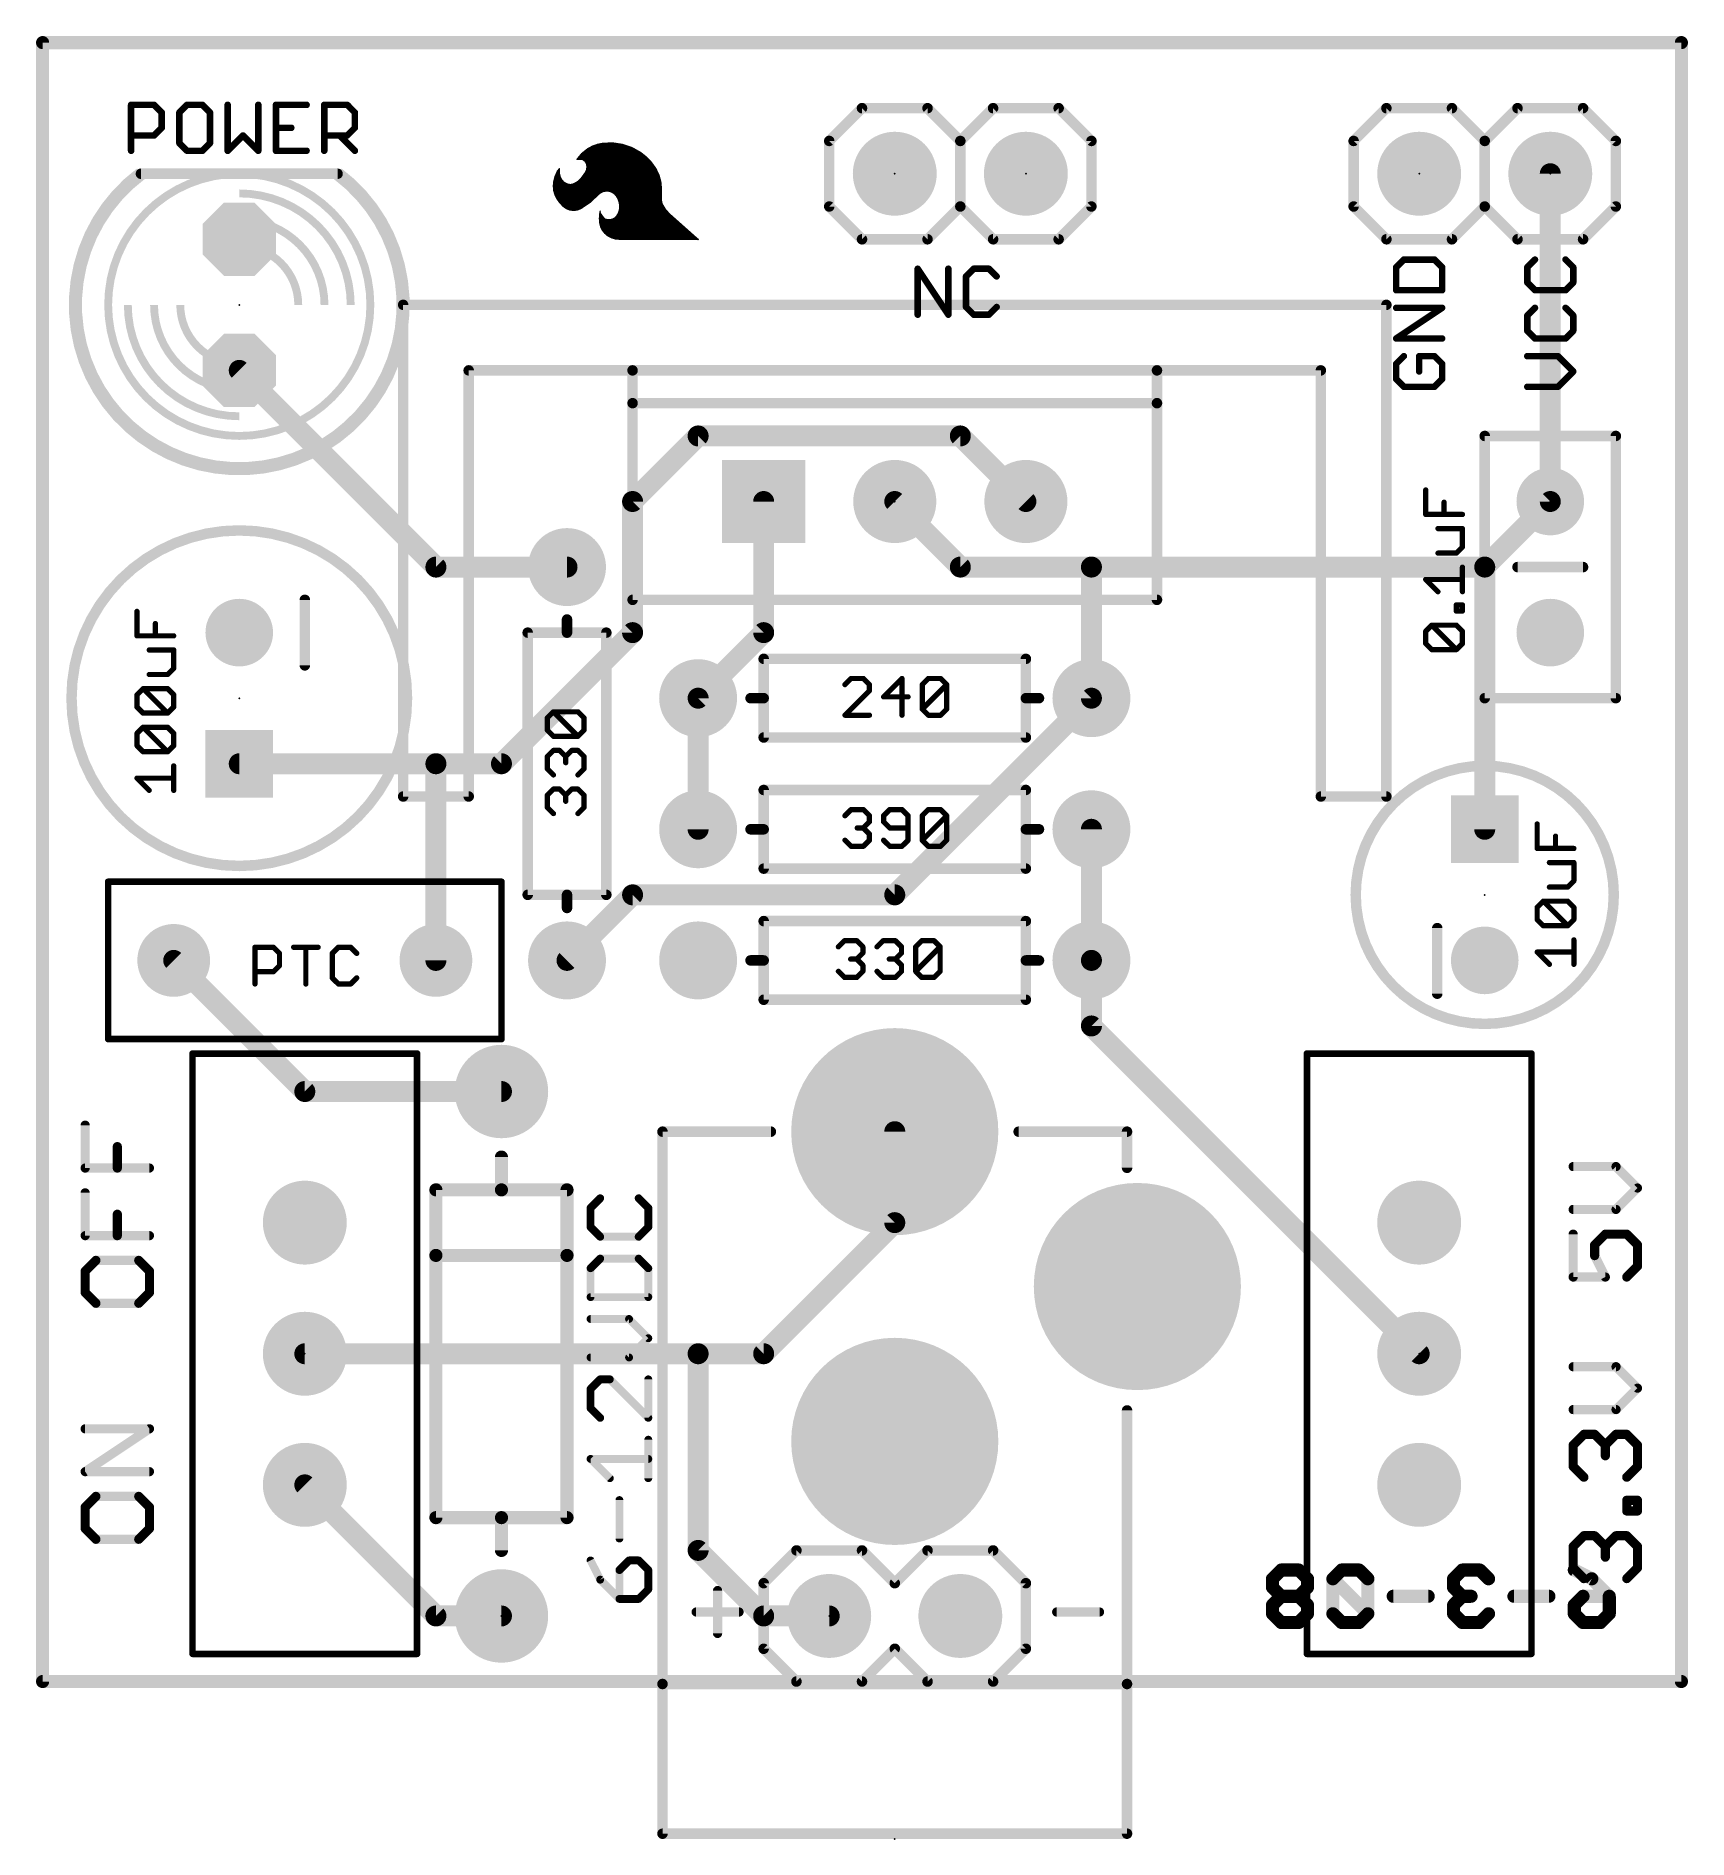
# Model space of a CAD drawing. Extents: x -0.1 to 31.9, y -3 to 31.9.
import ezdxf

# ---------------------------------------------------------------- set-up
doc = ezdxf.new("R2010")
doc.units = 0
for name, color, linetype in [('1', 12, 'CONTINUOUS'), ('16', 132, 'CONTINUOUS'), ('17', 110, 'CONTINUOUS'), ('20', 53, 'CONTINUOUS'), ('21', 41, 'CONTINUOUS'), ('23', 53, 'CONTINUOUS'), ('51', 53, 'CONTINUOUS')]:
    doc.layers.add(name, color=color, linetype=linetype)

# ---------------------------------------------------------------- blocks, each defined once
blk = doc.blocks.new('SQUAREP')
blk.add_solid([(-0.5, -0.5), (0.5, -0.5), (-0.5, 0.5), (0.5, 0.5)])
blk = doc.blocks.new('ROUNDP')
at = {"const_width": 0.5}
blk.add_lwpolyline([(0, -0.25, 1), (0, 0.25, 1), (0, -0.25)], format="xyb", dxfattribs=at)
blk = doc.blocks.new('RECT')
blk.add_solid([(-0.5, -0.5), (0.5, -0.5), (-0.5, 0.5), (0.5, 0.5)])
blk = doc.blocks.new('OCTAGONP')
at = {"const_width": 0.5}
blk.add_lwpolyline([(-0.25, -0.1036), (-0.25, 0.1036), (-0.1036, 0.25), (0.1036, 0.25), (0.25, 0.1036), (0.25, -0.1036), (0.1036, -0.25), (-0.1036, -0.25), (-0.25, -0.1036), (-0.25, 0.1036)], dxfattribs=at)

msp = doc.modelspace()

# ---------------------------------------------------------------- linework, layer by layer
at = {"layer": '1', "const_width": 0.4064}
for points in [[(29.21, 22.86), (29.21, 29.21)], [(3.81, 25.4), (7.62, 21.59)], [(11.43, 22.86), (12.7, 24.13)], [(12.7, 24.13), (17.78, 24.13)], [(17.78, 24.13), (19.05, 22.86)], [(11.43, 20.32), (11.43, 22.86)], [(13.97, 20.32), (13.97, 22.86)], [(17.78, 21.59), (16.51, 22.86)], [(27.94, 21.59), (29.21, 22.86)], [(7.62, 21.59), (10.16, 21.59)], [(20.32, 21.59), (17.78, 21.59)], [(20.32, 21.59), (27.94, 21.59)], [(20.32, 19.05), (20.32, 21.59)], [(27.94, 21.59), (27.94, 16.51)], [(8.89, 17.78), (11.43, 20.32)], [(12.7, 19.05), (13.97, 20.32)], [(12.7, 16.51), (12.7, 19.05)], [(16.51, 15.24), (20.32, 19.05)], [(7.62, 17.78), (3.81, 17.78)], [(7.62, 17.78), (8.89, 17.78)], [(7.62, 13.97), (7.62, 17.78)], [(20.32, 13.97), (20.32, 16.51)], [(10.16, 13.97), (11.43, 15.24)], [(11.43, 15.24), (16.51, 15.24)], [(2.54, 13.97), (5.08, 11.43)], [(20.32, 12.7), (20.32, 13.97)], [(26.67, 6.35), (20.32, 12.7)], [(5.08, 11.43), (8.89, 11.43)], [(16.51, 8.89), (16.51, 10.652)], [(13.97, 6.35), (16.51, 8.89)], [(5.08, 6.35), (12.7, 6.35)], [(12.7, 6.35), (13.97, 6.35)], [(12.7, 6.35), (12.7, 2.54)], [(5.08, 3.81), (7.62, 1.27)], [(12.7, 2.54), (13.97, 1.27)], [(7.62, 1.27), (8.89, 1.27)], [(13.97, 1.27), (15.24, 1.27)]]:
    msp.add_lwpolyline(points, dxfattribs=at)
at = {"layer": '1', "const_width": 0.2032}
for points in [[(29.3116, 29.21, 1), (29.1084, 29.21)], [(3.8818, 25.4718, 1), (3.7382, 25.3282)], [(12.7, 24.2316, 1), (12.7, 24.0284)], [(12.7718, 24.0582, 1), (12.6282, 24.2018)], [(17.8518, 24.2018, 1), (17.7082, 24.0582)], [(17.78, 24.0284, 1), (17.78, 24.2316)], [(11.5316, 22.86, 1), (11.3284, 22.86)], [(14.0716, 22.86, 1), (13.8684, 22.86)], [(16.5818, 22.9318, 1), (16.4382, 22.7882)], [(29.2818, 22.7882, 1), (29.1382, 22.9318)], [(11.3582, 22.9318, 1), (11.5018, 22.7882)], [(18.9782, 22.7882, 1), (19.1218, 22.9318)], [(29.1084, 22.86, 1), (29.3116, 22.86)], [(7.62, 21.6916, 1), (7.62, 21.4884)], [(7.5482, 21.5182, 1), (7.6918, 21.6618)], [(10.16, 21.4884, 1), (10.16, 21.6916)], [(17.78, 21.6916, 1), (17.78, 21.4884)], [(17.7082, 21.5182, 1), (17.8518, 21.6618)], [(20.32, 21.6916, 1), (20.32, 21.4884)], [(20.4216, 21.59, 1), (20.2184, 21.59)], [(20.32, 21.4884, 1), (20.32, 21.6916)], [(28.0416, 21.59, 1), (27.8384, 21.59)], [(27.8682, 21.6618, 1), (28.0118, 21.5182)], [(27.94, 21.4884, 1), (27.94, 21.6916)], [(11.3284, 20.32, 1), (11.5316, 20.32)], [(11.5018, 20.2482, 1), (11.3582, 20.3918)], [(13.8684, 20.32, 1), (14.0716, 20.32)], [(14.0418, 20.2482, 1), (13.8982, 20.3918)], [(12.8016, 19.05, 1), (12.5984, 19.05)], [(12.6282, 19.1218, 1), (12.7718, 18.9782)], [(20.3918, 18.9782, 1), (20.2482, 19.1218)], [(20.2184, 19.05, 1), (20.4216, 19.05)], [(3.81, 17.8816, 1), (3.81, 17.6784)], [(7.62, 17.8816, 1), (7.62, 17.6784)], [(7.7216, 17.78, 1), (7.5184, 17.78)], [(7.62, 17.6784, 1), (7.62, 17.8816)], [(8.8182, 17.8518, 1), (8.9618, 17.7082)], [(8.89, 17.6784, 1), (8.89, 17.8816)], [(12.5984, 16.51, 1), (12.8016, 16.51)], [(20.4216, 16.51, 1), (20.2184, 16.51)], [(27.8384, 16.51, 1), (28.0416, 16.51)], [(11.43, 15.3416, 1), (11.43, 15.1384)], [(11.5018, 15.1682, 1), (11.3582, 15.3118)], [(16.4382, 15.3118, 1), (16.5818, 15.1682)], [(16.51, 15.1384, 1), (16.51, 15.3416)], [(2.6118, 14.0418, 1), (2.4682, 13.8982)], [(7.5184, 13.97, 1), (7.7216, 13.97)], [(10.0882, 14.0418, 1), (10.2318, 13.8982)], [(20.4216, 13.97, 1), (20.2184, 13.97)], [(20.2184, 13.97, 1), (20.4216, 13.97)], [(20.2184, 12.7, 1), (20.4216, 12.7)], [(20.3918, 12.7718, 1), (20.2482, 12.6282)], [(5.08, 11.5316, 1), (5.08, 11.3284)], [(5.0082, 11.3582, 1), (5.1518, 11.5018)], [(8.89, 11.3284, 1), (8.89, 11.5316)], [(16.6116, 10.652, 1), (16.4084, 10.652)], [(16.5818, 8.8182, 1), (16.4382, 8.9618)], [(16.4084, 8.89, 1), (16.6116, 8.89)], [(5.08, 6.4516, 1), (5.08, 6.2484)], [(12.7, 6.4516, 1), (12.7, 6.2484)], [(12.8016, 6.35, 1), (12.5984, 6.35)], [(12.7, 6.2484, 1), (12.7, 6.4516)], [(13.8982, 6.4218, 1), (14.0418, 6.2782)], [(13.97, 6.2484, 1), (13.97, 6.4516)], [(26.5982, 6.2782, 1), (26.7418, 6.4218)], [(5.1518, 3.8818, 1), (5.0082, 3.7382)], [(12.5984, 2.54, 1), (12.8016, 2.54)], [(12.7718, 2.6118, 1), (12.6282, 2.4682)], [(7.62, 1.3716, 1), (7.62, 1.1684)], [(7.5482, 1.1982, 1), (7.6918, 1.3418)], [(8.89, 1.1684, 1), (8.89, 1.3716)], [(13.97, 1.3716, 1), (13.97, 1.1684)], [(13.8982, 1.1982, 1), (14.0418, 1.3418)], [(15.24, 1.1684, 1), (15.24, 1.3716)]]:
    msp.add_lwpolyline(points, format="xyb", dxfattribs=at)
at = {"layer": '16', "const_width": 0.254}
for points in [[(0, 31.75), (31.75, 31.75)], [(0, 0), (0, 31.75)], [(31.75, 31.75), (31.75, 0)], [(23.9976, 2.1599), (23.8281, 1.9904)], [(23.8281, 1.9904), (23.8281, 1.8209)], [(24.3365, 2.1599), (23.9976, 2.1599)], [(24.506, 1.9904), (24.3365, 2.1599)], [(24.506, 1.8209), (24.506, 1.9904)], [(25.167, 2.1599), (24.9975, 1.9904)], [(24.9975, 1.9904), (24.9975, 1.3125)], [(25.6754, 1.3125), (24.9975, 1.9904)], [(25.5059, 2.1599), (25.167, 2.1599)], [(25.6754, 1.9904), (25.5059, 2.1599)], [(25.6754, 1.3125), (25.6754, 1.9904)], [(27.5058, 2.1599), (27.3363, 1.9904)], [(27.3363, 1.9904), (27.3363, 1.8209)], [(27.8447, 2.1599), (27.5058, 2.1599)], [(28.0142, 1.9904), (27.8447, 2.1599)], [(29.6751, 2.1599), (30.014, 1.9904)], [(30.014, 1.9904), (30.353, 1.6514)], [(23.8281, 1.8209), (23.9976, 1.6514)], [(23.9976, 1.6514), (23.8281, 1.482)], [(24.3365, 1.6514), (23.9976, 1.6514)], [(24.3365, 1.6514), (24.506, 1.8209)], [(24.506, 1.482), (24.3365, 1.6514)], [(26.8448, 1.6514), (26.1669, 1.6514)], [(27.3363, 1.8209), (27.5058, 1.6514)], [(27.5058, 1.6514), (27.3363, 1.482)], [(27.5058, 1.6514), (27.6753, 1.6514)], [(29.1836, 1.6514), (28.5057, 1.6514)], [(29.6751, 1.482), (29.8446, 1.6514)], [(29.8446, 1.6514), (30.353, 1.6514)], [(30.353, 1.6514), (30.353, 1.3125)], [(23.8281, 1.482), (23.8281, 1.3125)], [(23.8281, 1.3125), (23.9976, 1.143)], [(24.3365, 1.143), (24.506, 1.3125)], [(24.506, 1.3125), (24.506, 1.482)], [(24.9975, 1.3125), (25.167, 1.143)], [(25.5059, 1.143), (25.6754, 1.3125)], [(27.3363, 1.482), (27.3363, 1.3125)], [(27.3363, 1.3125), (27.5058, 1.143)], [(27.8447, 1.143), (28.0142, 1.3125)], [(29.6751, 1.3125), (29.6751, 1.482)], [(29.8446, 1.143), (29.6751, 1.3125)], [(30.353, 1.3125), (30.1835, 1.143)], [(23.9976, 1.143), (24.3365, 1.143)], [(25.167, 1.143), (25.5059, 1.143)], [(27.5058, 1.143), (27.8447, 1.143)], [(30.1835, 1.143), (29.8446, 1.143)], [(31.75, 0), (0, 0)]]:
    msp.add_lwpolyline(points, dxfattribs=at)
at = {"layer": '16', "const_width": 0.127}
for points in [[(0, 31.8135, 1), (0, 31.6865)], [(0.0635, 31.75, 1), (-0.0635, 31.75)], [(31.8135, 31.75, 1), (31.6865, 31.75)], [(31.75, 31.6865, 1), (31.75, 31.8135)], [(23.8916, 1.9904, 1), (23.7646, 1.9904)], [(23.7832, 2.0353, 1), (23.873, 1.9455)], [(23.9976, 2.2234, 1), (23.9976, 2.0964)], [(24.0425, 2.115, 1), (23.9527, 2.2048)], [(24.3814, 2.2048, 1), (24.2916, 2.115)], [(24.3365, 2.0964, 1), (24.3365, 2.2234)], [(24.5695, 1.9904, 1), (24.4425, 1.9904)], [(24.4611, 1.9455, 1), (24.5509, 2.0353)], [(25.061, 1.9904, 1), (24.934, 1.9904)], [(25.0424, 2.0353, 1), (24.9526, 1.9455)], [(24.9526, 2.0353, 1), (25.0424, 1.9455)], [(25.167, 2.2234, 1), (25.167, 2.0964)], [(25.2119, 2.115, 1), (25.1221, 2.2048)], [(25.5508, 2.2048, 1), (25.461, 2.115)], [(25.5059, 2.0964, 1), (25.5059, 2.2234)], [(25.7389, 1.9904, 1), (25.6119, 1.9904)], [(25.6305, 1.9455, 1), (25.7203, 2.0353)], [(27.3998, 1.9904, 1), (27.2728, 1.9904)], [(27.2914, 2.0353, 1), (27.3812, 1.9455)], [(27.5058, 2.2234, 1), (27.5058, 2.0964)], [(27.5507, 2.115, 1), (27.4609, 2.2048)], [(27.8896, 2.2048, 1), (27.7998, 2.115)], [(27.8447, 2.0964, 1), (27.8447, 2.2234)], [(27.9693, 1.9455, 1), (28.0591, 2.0353)], [(29.7035, 2.2167, 1), (29.6467, 2.1031)], [(30.0589, 2.0353, 1), (29.9691, 1.9455)], [(29.9856, 1.9336, 1), (30.0424, 2.0472)], [(23.873, 1.8658, 1), (23.7832, 1.776)], [(23.7646, 1.8209, 1), (23.8916, 1.8209)], [(23.9976, 1.7149, 1), (23.9976, 1.5879)], [(24.0425, 1.6065, 1), (23.9527, 1.6963)], [(23.9527, 1.6065, 1), (24.0425, 1.6963)], [(24.3814, 1.6963, 1), (24.2916, 1.6065)], [(24.2916, 1.6963, 1), (24.3814, 1.6065)], [(24.3365, 1.5879, 1), (24.3365, 1.7149)], [(24.4425, 1.8209, 1), (24.5695, 1.8209)], [(24.5509, 1.776, 1), (24.4611, 1.8658)], [(26.1669, 1.7149, 1), (26.1669, 1.5879)], [(26.8448, 1.5879, 1), (26.8448, 1.7149)], [(27.3812, 1.8658, 1), (27.2914, 1.776)], [(27.2728, 1.8209, 1), (27.3998, 1.8209)], [(27.5058, 1.7149, 1), (27.5058, 1.5879)], [(27.5507, 1.6065, 1), (27.4609, 1.6963)], [(27.4609, 1.6065, 1), (27.5507, 1.6963)], [(27.6753, 1.5879, 1), (27.6753, 1.7149)], [(28.5057, 1.7149, 1), (28.5057, 1.5879)], [(29.1836, 1.5879, 1), (29.1836, 1.7149)], [(29.8446, 1.7149, 1), (29.8446, 1.5879)], [(29.8895, 1.6065, 1), (29.7997, 1.6963)], [(30.4165, 1.6514, 1), (30.2895, 1.6514)], [(30.3081, 1.6065, 1), (30.3979, 1.6963)], [(30.353, 1.5879, 1), (30.353, 1.7149)], [(23.8916, 1.482, 1), (23.7646, 1.482)], [(23.7832, 1.5269, 1), (23.873, 1.4371)], [(23.873, 1.3574, 1), (23.7832, 1.2676)], [(24.5695, 1.482, 1), (24.4425, 1.482)], [(24.4611, 1.4371, 1), (24.5509, 1.5269)], [(24.5509, 1.2676, 1), (24.4611, 1.3574)], [(25.0424, 1.3574, 1), (24.9526, 1.2676)], [(25.7203, 1.2676, 1), (25.6305, 1.3574)], [(25.6305, 1.2676, 1), (25.7203, 1.3574)], [(27.3998, 1.482, 1), (27.2728, 1.482)], [(27.2914, 1.5269, 1), (27.3812, 1.4371)], [(27.3812, 1.3574, 1), (27.2914, 1.2676)], [(28.0591, 1.2676, 1), (27.9693, 1.3574)], [(29.7386, 1.482, 1), (29.6116, 1.482)], [(29.6302, 1.5269, 1), (29.72, 1.4371)], [(29.72, 1.3574, 1), (29.6302, 1.2676)], [(30.3979, 1.2676, 1), (30.3081, 1.3574)], [(23.7646, 1.3125, 1), (23.8916, 1.3125)], [(23.9976, 1.2065, 1), (23.9976, 1.0795)], [(23.9527, 1.0981, 1), (24.0425, 1.1879)], [(24.2916, 1.1879, 1), (24.3814, 1.0981)], [(24.3365, 1.0795, 1), (24.3365, 1.2065)], [(24.4425, 1.3125, 1), (24.5695, 1.3125)], [(24.934, 1.3125, 1), (25.061, 1.3125)], [(25.167, 1.2065, 1), (25.167, 1.0795)], [(25.1221, 1.0981, 1), (25.2119, 1.1879)], [(25.461, 1.1879, 1), (25.5508, 1.0981)], [(25.5059, 1.0795, 1), (25.5059, 1.2065)], [(25.6119, 1.3125, 1), (25.7389, 1.3125)], [(27.2728, 1.3125, 1), (27.3998, 1.3125)], [(27.5058, 1.2065, 1), (27.5058, 1.0795)], [(27.4609, 1.0981, 1), (27.5507, 1.1879)], [(27.7998, 1.1879, 1), (27.8896, 1.0981)], [(27.8447, 1.0795, 1), (27.8447, 1.2065)], [(29.6116, 1.3125, 1), (29.7386, 1.3125)], [(29.8446, 1.2065, 1), (29.8446, 1.0795)], [(29.7997, 1.0981, 1), (29.8895, 1.1879)], [(30.1386, 1.1879, 1), (30.2284, 1.0981)], [(30.1835, 1.0795, 1), (30.1835, 1.2065)], [(30.2895, 1.3125, 1), (30.4165, 1.3125)], [(0, 0.0635, 1), (0, -0.0635)], [(-0.0635, 0, 1), (0.0635, 0)], [(31.6865, 0, 1), (31.8135, 0)], [(31.75, -0.0635, 1), (31.75, 0.0635)]]:
    msp.add_lwpolyline(points, format="xyb", dxfattribs=at)
at = {"layer": '20', "const_width": 0.2032}
for points in [[(31.75, 31.75), (0, 31.75)], [(0, 31.75), (0, 0)], [(31.75, 0), (31.75, 31.75)], [(0, 0), (31.75, 0)]]:
    msp.add_lwpolyline(points, dxfattribs=at)
at = {"layer": '20', "const_width": 0.1016}
for points in [[(0, 31.8008, 1), (0, 31.6992)], [(0.0508, 31.75, 1), (-0.0508, 31.75)], [(31.8008, 31.75, 1), (31.6992, 31.75)], [(31.75, 31.6992, 1), (31.75, 31.8008)], [(0, 0.0508, 1), (0, -0.0508)], [(-0.0508, 0, 1), (0.0508, 0)], [(31.6992, 0, 1), (31.8008, 0)], [(31.75, -0.0508, 1), (31.75, 0.0508)]]:
    msp.add_lwpolyline(points, format="xyb", dxfattribs=at)
at = {"layer": '21'}
for points, const_width in [([(1.7145, 29.6545), (1.7145, 30.5443)], 0.127), ([(1.7145, 30.5443), (2.1594, 30.5443)], 0.127), ([(2.1594, 30.5443), (2.3077, 30.396)], 0.127), ([(2.3077, 30.396), (2.3077, 30.0994)], 0.127), ([(2.7983, 30.5443), (2.65, 30.396)], 0.127), ([(2.65, 30.396), (2.65, 29.8028)], 0.127), ([(3.0949, 30.5443), (2.7983, 30.5443)], 0.127), ([(3.2432, 30.396), (3.0949, 30.5443)], 0.127), ([(3.2432, 29.8028), (3.2432, 30.396)], 0.127), ([(3.5855, 30.5443), (3.5855, 29.6545)], 0.127), ([(4.1787, 29.6545), (4.1787, 30.5443)], 0.127), ([(5.1142, 30.5443), (4.5211, 30.5443)], 0.127), ([(4.5211, 30.5443), (4.5211, 29.6545)], 0.127), ([(5.4566, 29.6545), (5.4566, 30.5443)], 0.127), ([(5.4566, 30.5443), (5.9015, 30.5443)], 0.127), ([(5.9015, 30.5443), (6.0497, 30.396)], 0.127), ([(6.0497, 30.396), (6.0497, 30.0994)], 0.127), ([(15.875, 30.48), (15.24, 29.845)], 0.2032), ([(15.875, 30.48), (17.145, 30.48)], 0.2032), ([(17.145, 30.48), (17.78, 29.845)], 0.2032), ([(18.415, 30.48), (17.78, 29.845)], 0.2032), ([(18.415, 30.48), (19.685, 30.48)], 0.2032), ([(19.685, 30.48), (20.32, 29.845)], 0.2032), ([(26.035, 30.48), (25.4, 29.845)], 0.2032), ([(26.035, 30.48), (27.305, 30.48)], 0.2032), ([(27.305, 30.48), (27.94, 29.845)], 0.2032), ([(28.575, 30.48), (27.94, 29.845)], 0.2032), ([(28.575, 30.48), (29.845, 30.48)], 0.2032), ([(29.845, 30.48), (30.48, 29.845)], 0.2032), ([(2.3077, 30.0994), (2.1594, 29.9511)], 0.127), ([(4.5211, 30.0994), (4.8176, 30.0994)], 0.127), ([(6.0497, 30.0994), (5.9015, 29.9511)], 0.127), ([(2.1594, 29.9511), (1.7145, 29.9511)], 0.127), ([(2.65, 29.8028), (2.7983, 29.6545)], 0.127), ([(2.7983, 29.6545), (3.0949, 29.6545)], 0.127), ([(3.0949, 29.6545), (3.2432, 29.8028)], 0.127), ([(3.5855, 29.6545), (3.8821, 29.9511)], 0.127), ([(3.8821, 29.9511), (4.1787, 29.6545)], 0.127), ([(4.5211, 29.6545), (5.1142, 29.6545)], 0.127), ([(5.9015, 29.9511), (5.4566, 29.9511)], 0.127), ([(5.7532, 29.9511), (6.0497, 29.6545)], 0.127), ([(10.5588, 29.6927), (10.4451, 29.6021)], 0.0254), ([(10.5587, 29.6926), (11.4593, 29.6926)], 0.0254), ([(10.6522, 29.7428), (10.5588, 29.6927)], 0.0254), ([(10.6059, 29.718), (11.4094, 29.718)], 0.0254), ([(10.752, 29.7786), (10.6522, 29.7428)], 0.0254), ([(10.6538, 29.7434), (11.3356, 29.7434)], 0.0254), ([(10.7246, 29.7688), (11.2618, 29.7688)], 0.0254), ([(10.856, 29.7993), (10.752, 29.7786)], 0.0254), ([(10.8303, 29.7942), (11.1224, 29.7942)], 0.0254), ([(11.0488, 29.8053), (10.856, 29.7993)], 0.0254), ([(11.2395, 29.7765), (11.0488, 29.8053)], 0.0254), ([(11.4219, 29.7137), (11.2395, 29.7765)], 0.0254), ([(11.59, 29.619), (11.4219, 29.7137)], 0.0254), ([(15.24, 29.845), (15.24, 28.575)], 0.2032), ([(17.78, 29.845), (17.78, 28.575)], 0.2032), ([(17.78, 29.845), (17.78, 28.575)], 0.2032), ([(20.32, 29.845), (20.32, 28.575)], 0.2032), ([(25.4, 29.845), (25.4, 28.575)], 0.2032), ([(27.94, 29.845), (27.94, 28.575)], 0.2032), ([(27.94, 29.845), (27.94, 28.575)], 0.2032), ([(30.48, 29.845), (30.48, 28.575)], 0.2032), ([(10.4451, 29.6021), (10.353, 29.4895)], 0.0254), ([(10.353, 29.4895), (10.4419, 29.4895)], 0.0254), ([(10.3737, 29.5148), (11.7156, 29.5148)], 0.0254), ([(10.3945, 29.5402), (11.6886, 29.5402)], 0.0254), ([(10.4153, 29.5656), (11.6568, 29.5656)], 0.0254), ([(10.436, 29.591), (11.625, 29.591)], 0.0254), ([(10.4419, 29.4895), (10.4564, 29.4875)], 0.0254), ([(10.4426, 29.4894), (11.7395, 29.4894)], 0.0254), ([(10.4564, 29.4875), (10.4699, 29.4818)], 0.0254), ([(10.4631, 29.6164), (11.5933, 29.6164)], 0.0254), ([(10.4699, 29.4818), (10.5066, 29.4522)], 0.0254), ([(10.492, 29.464), (11.7634, 29.464)], 0.0254), ([(10.4949, 29.6418), (11.5495, 29.6418)], 0.0254), ([(10.5066, 29.4522), (10.5334, 29.4133)], 0.0254), ([(10.516, 29.4386), (11.7874, 29.4386)], 0.0254), ([(10.5268, 29.6672), (11.5044, 29.6672)], 0.0254), ([(10.5334, 29.4133), (10.541, 29.3929)], 0.0254), ([(10.5334, 29.4132), (11.8079, 29.4132)], 0.0254), ([(10.5471, 29.3357), (10.5367, 29.2791)], 0.0254), ([(10.541, 29.3929), (10.5471, 29.3357)], 0.0254), ([(10.5415, 29.3878), (11.8259, 29.3878)], 0.0254), ([(10.5443, 29.3624), (11.8438, 29.3624)], 0.0254), ([(10.547, 29.337), (11.8617, 29.337)], 0.0254), ([(11.7007, 29.5306), (11.59, 29.619)], 0.0254), ([(11.7979, 29.4274), (11.7007, 29.5306)], 0.0254), ([(11.8796, 29.3117), (11.7979, 29.4274)], 0.0254), ([(5.715, 29.21), (1.905, 29.21)], 0.2032), ([(9.9044, 29.0639), (9.8958, 28.9738)], 0.0254), ([(9.8965, 28.9814), (11.9833, 28.9814)], 0.0254), ([(9.8989, 29.0068), (10.184, 29.0068)], 0.0254), ([(9.9013, 29.0322), (10.1233, 29.0322)], 0.0254), ([(9.9038, 29.0576), (10.0884, 29.0576)], 0.0254), ([(9.9263, 29.1516), (9.9044, 29.0639)], 0.0254), ([(9.9091, 29.083), (10.0647, 29.083)], 0.0254), ([(9.9155, 29.1084), (10.0481, 29.1084)], 0.0254), ([(9.9219, 29.1338), (10.0346, 29.1338)], 0.0254), ([(9.9365, 29.1745), (9.9263, 29.1516)], 0.0254), ([(9.9297, 29.1592), (10.0255, 29.1592)], 0.0254), ([(9.9517, 29.2101), (9.9365, 29.1745)], 0.0254), ([(9.9408, 29.1846), (10.0183, 29.1846)], 0.0254), ([(9.9738, 29.2605), (9.9517, 29.2101)], 0.0254), ([(9.9517, 29.21), (10.0141, 29.21)], 0.0254), ([(9.9628, 29.2354), (10.0112, 29.2354)], 0.0254), ([(10.0076, 29.304), (9.9738, 29.2605)], 0.0254), ([(9.974, 29.2608), (10.0101, 29.2608)], 0.0254), ([(9.9938, 29.2862), (10.0101, 29.2862)], 0.0254), ([(10.0101, 29.3065), (10.0076, 29.304)], 0.0254), ([(10.0101, 29.2456), (10.0101, 29.3066)], 0.0254), ([(10.0101, 29.3066), (10.0101, 29.3065)], 0.0254), ([(10.016, 29.1927), (10.0101, 29.2456)], 0.0254), ([(10.0305, 29.1415), (10.016, 29.1927)], 0.0254), ([(10.0575, 29.0907), (10.0305, 29.1415)], 0.0254), ([(10.0967, 29.0487), (10.0575, 29.0907)], 0.0254), ([(10.1456, 29.0184), (10.0967, 29.0487)], 0.0254), ([(10.2006, 29.0018), (10.1456, 29.0184)], 0.0254), ([(10.234, 29.0004), (10.2006, 29.0018)], 0.0254), ([(10.2667, 29.0069), (10.234, 29.0004)], 0.0254), ([(10.2662, 29.0068), (11.9809, 29.0068)], 0.0254), ([(10.3182, 29.0284), (10.2667, 29.0069)], 0.0254), ([(10.3657, 29.0577), (10.3182, 29.0284)], 0.0254), ([(10.3244, 29.0322), (11.9786, 29.0322)], 0.0254), ([(10.3655, 29.0576), (11.9762, 29.0576)], 0.0254), ([(10.4081, 29.094), (10.3657, 29.0577)], 0.0254), ([(10.3952, 29.083), (11.9691, 29.083)], 0.0254), ([(10.4445, 29.1364), (10.4081, 29.094)], 0.0254), ([(10.4204, 29.1084), (11.962, 29.1084)], 0.0254), ([(10.4423, 29.1338), (11.9549, 29.1338)], 0.0254), ([(10.5105, 29.2278), (10.4445, 29.1364)], 0.0254), ([(10.461, 29.1592), (11.9478, 29.1592)], 0.0254), ([(10.4793, 29.1846), (11.9407, 29.1846)], 0.0254), ([(10.4976, 29.21), (11.9292, 29.21)], 0.0254), ([(10.5367, 29.2791), (10.5105, 29.2278)], 0.0254), ([(10.5144, 29.2354), (11.9168, 29.2354)], 0.0254), ([(10.5274, 29.2608), (11.9044, 29.2608)], 0.0254), ([(10.538, 29.2862), (11.892, 29.2862)], 0.0254), ([(10.5427, 29.3116), (11.8796, 29.3116)], 0.0254), ([(11.9396, 29.1887), (11.8796, 29.3117)], 0.0254), ([(11.9764, 29.0568), (11.9396, 29.1887)], 0.0254), ([(11.9888, 28.9205), (11.9764, 29.0568)], 0.0254), ([(9.8958, 28.9738), (9.9024, 28.8869)], 0.0254), ([(9.8972, 28.956), (11.9856, 28.956)], 0.0254), ([(9.8991, 28.9306), (11.9879, 28.9306)], 0.0254), ([(9.901, 28.9052), (11.9888, 28.9052)], 0.0254), ([(9.9024, 28.8869), (9.9256, 28.8029)], 0.0254), ([(9.9044, 28.8798), (11.9888, 28.8798)], 0.0254), ([(9.9114, 28.8544), (10.8383, 28.8544)], 0.0254), ([(9.9184, 28.829), (10.7947, 28.829)], 0.0254), ([(9.9254, 28.8036), (10.7649, 28.8036)], 0.0254), ([(9.9256, 28.8029), (9.9644, 28.7249)], 0.0254), ([(9.9379, 28.7782), (10.7377, 28.7782)], 0.0254), ([(9.9505, 28.7528), (10.7107, 28.7528)], 0.0254), ([(9.9632, 28.7274), (10.6838, 28.7274)], 0.0254), ([(9.9644, 28.7249), (10.0204, 28.6472)], 0.0254), ([(9.9809, 28.702), (10.6568, 28.702)], 0.0254), ([(9.9992, 28.6766), (10.6299, 28.6766)], 0.0254), ([(10.0175, 28.6512), (10.6011, 28.6512)], 0.0254), ([(10.0204, 28.6472), (10.0863, 28.5776)], 0.0254), ([(10.4318, 28.537), (10.6076, 28.6556)], 0.0254), ([(10.6076, 28.6556), (10.762, 28.8011)], 0.0254), ([(10.762, 28.8011), (10.8069, 28.8394)], 0.0254), ([(10.8069, 28.8394), (10.8603, 28.8649)], 0.0254), ([(10.8603, 28.8649), (10.9183, 28.8756)], 0.0254), ([(10.9183, 28.8756), (10.9772, 28.871)], 0.0254), ([(10.9772, 28.871), (11.0329, 28.8514)], 0.0254), ([(11.0244, 28.8544), (11.9888, 28.8544)], 0.0254), ([(11.0329, 28.8514), (11.0816, 28.818)], 0.0254), ([(11.0656, 28.829), (11.9888, 28.829)], 0.0254), ([(11.0816, 28.818), (11.1201, 28.7732)], 0.0254), ([(11.094, 28.8036), (11.9888, 28.8036)], 0.0254), ([(11.1158, 28.7782), (11.9888, 28.7782)], 0.0254), ([(11.1201, 28.7732), (11.1505, 28.7168)], 0.0254), ([(11.1311, 28.7528), (11.9888, 28.7528)], 0.0254), ([(11.1448, 28.7274), (11.9888, 28.7274)], 0.0254), ([(11.1505, 28.7168), (11.171, 28.6561)], 0.0254), ([(11.1555, 28.702), (11.9888, 28.702)], 0.0254), ([(11.1641, 28.6766), (11.9915, 28.6766)], 0.0254), ([(11.171, 28.6561), (11.1811, 28.5928)], 0.0254), ([(11.1718, 28.6512), (11.9963, 28.6512)], 0.0254), ([(11.9888, 28.6919), (11.9888, 28.9205)], 0.0254), ([(11.9956, 28.6529), (11.9888, 28.6919)], 0.0254), ([(12.0091, 28.6157), (11.9956, 28.6529)], 0.0254), ([(15.24, 28.575), (15.875, 27.94)], 0.2032), ([(17.78, 28.575), (17.145, 27.94)], 0.2032), ([(17.78, 28.575), (18.415, 27.94)], 0.2032), ([(20.32, 28.575), (19.685, 27.94)], 0.2032), ([(25.4, 28.575), (26.035, 27.94)], 0.2032), ([(27.94, 28.575), (27.305, 27.94)], 0.2032), ([(27.94, 28.575), (28.575, 27.94)], 0.2032), ([(30.48, 28.575), (29.845, 27.94)], 0.2032), ([(10.0407, 28.6258), (10.5634, 28.6258)], 0.0254), ([(10.0647, 28.6004), (10.5258, 28.6004)], 0.0254), ([(10.0863, 28.5776), (10.1467, 28.5345)], 0.0254), ([(10.0899, 28.575), (10.4881, 28.575)], 0.0254), ([(10.1255, 28.5496), (10.4505, 28.5496)], 0.0254), ([(10.1467, 28.5345), (10.2159, 28.5077)], 0.0254), ([(10.1732, 28.5242), (10.4003, 28.5242)], 0.0254), ([(10.2159, 28.5077), (10.2896, 28.4991)], 0.0254), ([(10.2896, 28.4991), (10.3631, 28.509)], 0.0254), ([(10.3631, 28.509), (10.4318, 28.537)], 0.0254), ([(10.795, 28.4379), (10.7877, 28.3439)], 0.0254), ([(10.7877, 28.3439), (10.795, 28.2499)], 0.0254), ([(10.7878, 28.3464), (10.8787, 28.3464)], 0.0254), ([(10.7894, 28.321), (10.9387, 28.321)], 0.0254), ([(10.7898, 28.3718), (10.859, 28.3718)], 0.0254), ([(10.7914, 28.2956), (12.2975, 28.2956)], 0.0254), ([(10.7918, 28.3972), (10.8405, 28.3972)], 0.0254), ([(10.7938, 28.4226), (10.8221, 28.4226)], 0.0254), ([(10.8026, 28.4862), (10.795, 28.4379)], 0.0254), ([(10.7966, 28.448), (10.806, 28.448)], 0.0254), ([(10.8006, 28.4734), (10.8014, 28.4734)], 0.0254), ([(10.8009, 28.4685), (10.8026, 28.4862)], 0.0254), ([(10.8044, 28.4511), (10.8009, 28.4685)], 0.0254), ([(10.8128, 28.4354), (10.8044, 28.4511)], 0.0254), ([(10.8737, 28.3515), (10.8128, 28.4354)], 0.0254), ([(10.8871, 28.3377), (10.8737, 28.3515)], 0.0254), ([(10.9042, 28.3287), (10.8871, 28.3377)], 0.0254), ([(10.9487, 28.3188), (10.9042, 28.3287)], 0.0254), ([(10.9943, 28.3188), (10.9487, 28.3188)], 0.0254), ([(11.0388, 28.3287), (10.9943, 28.3188)], 0.0254), ([(11.0043, 28.321), (12.2689, 28.321)], 0.0254), ([(11.0823, 28.3509), (11.0388, 28.3287)], 0.0254), ([(11.0734, 28.3464), (12.2403, 28.3464)], 0.0254), ([(11.1176, 28.3846), (11.0823, 28.3509)], 0.0254), ([(11.1042, 28.3718), (12.2117, 28.3718)], 0.0254), ([(11.1558, 28.448), (11.1176, 28.3846)], 0.0254), ([(11.1252, 28.3972), (12.1831, 28.3972)], 0.0254), ([(11.1405, 28.4226), (12.1545, 28.4226)], 0.0254), ([(11.1774, 28.5188), (11.1558, 28.448)], 0.0254), ([(11.1558, 28.448), (12.1302, 28.448)], 0.0254), ([(11.1636, 28.4734), (12.1069, 28.4734)], 0.0254), ([(11.1713, 28.4988), (12.0837, 28.4988)], 0.0254), ([(11.1758, 28.6258), (12.0054, 28.6258)], 0.0254), ([(11.1811, 28.5928), (11.1774, 28.5188)], 0.0254), ([(11.1777, 28.5242), (12.0635, 28.5242)], 0.0254), ([(11.179, 28.5496), (12.0484, 28.5496)], 0.0254), ([(11.1799, 28.6004), (12.0182, 28.6004)], 0.0254), ([(11.1802, 28.575), (12.0333, 28.575)], 0.0254), ([(12.0693, 28.5145), (12.0091, 28.6157)], 0.0254), ([(12.1488, 28.4277), (12.0693, 28.5145)], 0.0254), ([(12.6975, 27.9401), (12.1488, 28.4277)], 0.0254), ([(10.7934, 28.2702), (12.326, 28.2702)], 0.0254), ([(10.795, 28.2499), (10.8134, 28.18)], 0.0254), ([(10.7963, 28.2448), (12.3546, 28.2448)], 0.0254), ([(10.803, 28.2194), (12.3832, 28.2194)], 0.0254), ([(10.8097, 28.194), (12.4118, 28.194)], 0.0254), ([(10.8134, 28.18), (10.8455, 28.1152)], 0.0254), ([(10.8191, 28.1686), (12.4404, 28.1686)], 0.0254), ([(10.8316, 28.1432), (12.469, 28.1432)], 0.0254), ([(10.8442, 28.1178), (12.4975, 28.1178)], 0.0254), ([(10.8455, 28.1152), (10.8899, 28.0582)], 0.0254), ([(10.8632, 28.0924), (12.5261, 28.0924)], 0.0254), ([(10.883, 28.067), (12.5547, 28.067)], 0.0254), ([(10.8899, 28.0582), (10.9449, 28.0112)], 0.0254), ([(10.9093, 28.0416), (12.5833, 28.0416)], 0.0254), ([(10.939, 28.0162), (12.6119, 28.0162)], 0.0254), ([(10.9449, 28.0112), (11.0181, 27.9711)], 0.0254), ([(10.9821, 27.9908), (12.6405, 27.9908)], 0.0254), ([(11.0181, 27.9711), (11.098, 27.9471)], 0.0254), ([(11.037, 27.9654), (12.669, 27.9654)], 0.0254), ([(11.098, 27.9471), (11.1811, 27.9401)], 0.0254), ([(11.1811, 27.9401), (12.6975, 27.9401)], 0.0254), ([(17.145, 27.94), (15.875, 27.94)], 0.2032), ([(19.685, 27.94), (18.415, 27.94)], 0.2032), ([(27.305, 27.94), (26.035, 27.94)], 0.2032), ([(29.845, 27.94), (28.575, 27.94)], 0.2032), ([(26.373, 27.5467), (26.2247, 27.3984)], 0.127), ([(26.9662, 27.5467), (26.373, 27.5467)], 0.127), ([(27.1145, 27.3984), (26.9662, 27.5467)], 0.127), ([(28.913, 27.5467), (28.7647, 27.3984)], 0.127), ([(29.6545, 27.3984), (29.5062, 27.5467)], 0.127), ([(16.9545, 26.4795), (16.9545, 27.3693)], 0.127), ([(16.9545, 27.3693), (17.5477, 26.4795)], 0.127), ([(17.5477, 26.4795), (17.5477, 27.3693)], 0.127), ([(18.0383, 27.3693), (17.89, 27.221)], 0.127), ([(17.89, 27.221), (17.89, 26.6278)], 0.127), ([(18.3349, 27.3693), (18.0383, 27.3693)], 0.127), ([(18.4832, 27.221), (18.3349, 27.3693)], 0.127), ([(26.2247, 27.3984), (26.2247, 26.9535)], 0.127), ([(27.1145, 26.9535), (27.1145, 27.3984)], 0.127), ([(28.7647, 27.3984), (28.7647, 27.1018)], 0.127), ([(29.6545, 27.1018), (29.6545, 27.3984)], 0.127), ([(26.2247, 26.9535), (27.1145, 26.9535)], 0.127), ([(28.7647, 27.1018), (28.913, 26.9535)], 0.127), ([(28.913, 26.9535), (29.5062, 26.9535)], 0.127), ([(29.5062, 26.9535), (29.6545, 27.1018)], 0.127), ([(17.89, 26.6278), (18.0383, 26.4795)], 0.127), ([(18.3349, 26.4795), (18.4832, 26.6278)], 0.127), ([(26.2247, 26.018), (27.1145, 26.6112)], 0.127), ([(27.1145, 26.6112), (26.2247, 26.6112)], 0.127), ([(28.913, 26.6112), (28.7647, 26.4629)], 0.127), ([(29.6545, 26.4629), (29.5062, 26.6112)], 0.127), ([(18.0383, 26.4795), (18.3349, 26.4795)], 0.127), ([(28.7647, 26.4629), (28.7647, 26.1663)], 0.127), ([(28.7647, 26.1663), (28.913, 26.018)], 0.127), ([(29.5062, 26.018), (29.6545, 26.1663)], 0.127), ([(29.6545, 26.1663), (29.6545, 26.4629)], 0.127), ([(27.1145, 26.018), (26.2247, 26.018)], 0.127), ([(28.913, 26.018), (29.5062, 26.018)], 0.127), ([(11.43, 24.765), (11.43, 25.4)], 0.2032), ([(11.43, 25.4), (21.59, 25.4)], 0.2032), ([(21.59, 25.4), (21.59, 24.765)], 0.2032), ([(26.373, 25.6757), (26.2247, 25.5274)], 0.127), ([(26.2247, 25.5274), (26.2247, 25.2308)], 0.127), ([(26.9662, 25.6757), (26.6696, 25.6757)], 0.127), ([(26.6696, 25.6757), (26.6696, 25.3791)], 0.127), ([(27.1145, 25.5274), (26.9662, 25.6757)], 0.127), ([(27.1145, 25.2308), (27.1145, 25.5274)], 0.127), ([(29.3579, 25.6757), (28.7647, 25.6757)], 0.127), ([(29.6545, 25.3791), (29.3579, 25.6757)], 0.127), ([(26.2247, 25.2308), (26.373, 25.0825)], 0.127), ([(26.9662, 25.0825), (27.1145, 25.2308)], 0.127), ([(29.3579, 25.0825), (29.6545, 25.3791)], 0.127), ([(11.43, 20.955), (11.43, 24.765)], 0.2032), ([(21.59, 24.765), (11.43, 24.765)], 0.2032), ([(21.59, 24.765), (21.59, 20.955)], 0.2032), ([(26.373, 25.0825), (26.9662, 25.0825)], 0.127), ([(28.7647, 25.0825), (29.3579, 25.0825)], 0.127), ([(27.94, 19.05), (27.94, 24.13)], 0.2032), ([(27.94, 24.13), (30.48, 24.13)], 0.2032), ([(30.48, 24.13), (30.48, 19.05)], 0.2032), ([(26.7964, 22.6093), (26.7964, 23.0838)], 0.1016), ([(27.1523, 22.6093), (27.1523, 22.8465)], 0.1016), ([(27.5082, 22.6093), (26.7964, 22.6093)], 0.1016), ([(27.5082, 22.3354), (27.0337, 22.3354)], 0.1016), ([(27.5082, 21.9795), (27.5082, 22.3354)], 0.1016), ([(27.3896, 21.8608), (27.5082, 21.9795)], 0.1016), ([(27.0337, 21.8608), (27.3896, 21.8608)], 0.1016), ([(29.845, 21.59), (28.575, 21.59)], 0.2032), ([(27.0337, 21.1124), (26.7964, 21.3497)], 0.1016), ([(26.7964, 21.3497), (27.5082, 21.3497)], 0.1016), ([(27.5082, 21.1124), (27.5082, 21.587)], 0.1016), ([(5.08, 19.685), (5.08, 20.955)], 0.2032), ([(21.59, 20.955), (11.43, 20.955)], 0.2032), ([(1.8282, 20.2574), (1.8282, 20.7319)], 0.1016), ([(10.16, 20.32), (10.16, 20.574)], 0.2032), ([(27.3896, 20.7382), (27.3896, 20.8569)], 0.1016), ([(27.3896, 20.8569), (27.5082, 20.8569)], 0.1016), ([(27.5082, 20.7382), (27.3896, 20.7382)], 0.1016), ([(27.5082, 20.8569), (27.5082, 20.7382)], 0.1016), ([(2.54, 20.2574), (1.8282, 20.2574)], 0.1016), ([(2.1841, 20.2574), (2.1841, 20.4947)], 0.1016), ([(9.398, 15.24), (9.398, 20.32)], 0.2032), ([(9.398, 20.32), (10.16, 20.32)], 0.2032), ([(10.16, 20.32), (10.922, 20.32)], 0.2032), ([(10.922, 20.32), (10.922, 15.24)], 0.2032), ([(26.7964, 20.3457), (26.915, 20.4643)], 0.1016), ([(26.7964, 20.1084), (26.7964, 20.3457)], 0.1016), ([(26.915, 20.4643), (27.3896, 20.4643)], 0.1016), ([(27.3896, 19.9898), (26.915, 20.4643)], 0.1016), ([(27.3896, 20.4643), (27.5082, 20.3457)], 0.1016), ([(27.5082, 20.3457), (27.5082, 20.1084)], 0.1016), ([(2.54, 19.9835), (2.0655, 19.9835)], 0.1016), ([(2.54, 19.6276), (2.54, 19.9835)], 0.1016), ([(13.97, 19.812), (19.05, 19.812)], 0.2032), ([(13.97, 19.05), (13.97, 19.812)], 0.2032), ([(19.05, 19.812), (19.05, 19.05)], 0.2032), ([(26.915, 19.9898), (26.7964, 20.1084)], 0.1016), ([(27.3896, 19.9898), (26.915, 19.9898)], 0.1016), ([(27.5082, 20.1084), (27.3896, 19.9898)], 0.1016), ([(2.0655, 19.509), (2.4214, 19.509)], 0.1016), ([(2.4214, 19.509), (2.54, 19.6276)], 0.1016), ([(1.8282, 19.1165), (1.9468, 19.2351)], 0.1016), ([(1.9468, 19.2351), (2.4214, 19.2351)], 0.1016), ([(2.4214, 18.7606), (1.9468, 19.2351)], 0.1016), ([(2.4214, 19.2351), (2.54, 19.1165)], 0.1016), ([(15.6634, 19.4316), (15.5448, 19.313)], 0.1016), ([(15.5448, 18.7198), (16.0193, 19.1943)], 0.1016), ([(15.9007, 19.4316), (15.6634, 19.4316)], 0.1016), ([(16.0193, 19.313), (15.9007, 19.4316)], 0.1016), ([(16.0193, 19.1943), (16.0193, 19.313)], 0.1016), ([(16.6491, 19.4316), (16.2932, 19.0757)], 0.1016), ([(16.6491, 18.7198), (16.6491, 19.4316)], 0.1016), ([(17.0416, 19.313), (17.1603, 19.4316)], 0.1016), ([(17.0416, 18.8384), (17.0416, 19.313)], 0.1016), ([(17.0416, 18.8384), (17.5162, 19.313)], 0.1016), ([(17.1603, 19.4316), (17.3975, 19.4316)], 0.1016), ([(17.3975, 19.4316), (17.5162, 19.313)], 0.1016), ([(17.5162, 19.313), (17.5162, 18.8384)], 0.1016), ([(1.8282, 18.8792), (1.8282, 19.1165)], 0.1016), ([(1.9468, 18.7606), (1.8282, 18.8792)], 0.1016), ([(2.54, 18.8792), (2.4214, 18.7606)], 0.1016), ([(2.54, 19.1165), (2.54, 18.8792)], 0.1016), ([(13.97, 19.05), (13.716, 19.05)], 0.2032), ([(13.97, 18.288), (13.97, 19.05)], 0.2032), ([(16.2932, 19.0757), (16.7678, 19.0757)], 0.1016), ([(17.1603, 18.7198), (17.0416, 18.8384)], 0.1016), ([(17.5162, 18.8384), (17.3975, 18.7198)], 0.1016), ([(19.05, 19.05), (19.05, 18.288)], 0.2032), ([(19.05, 19.05), (19.304, 19.05)], 0.2032), ([(30.48, 19.05), (27.94, 19.05)], 0.2032), ([(1.8282, 18.368), (1.9468, 18.4867)], 0.1016), ([(2.4214, 18.7606), (1.9468, 18.7606)], 0.1016), ([(1.9468, 18.4867), (2.4214, 18.4867)], 0.1016), ([(2.4214, 18.0121), (1.9468, 18.4867)], 0.1016), ([(2.4214, 18.4867), (2.54, 18.368)], 0.1016), ([(9.7784, 18.6675), (9.897, 18.7862)], 0.1016), ([(9.7784, 18.4303), (9.7784, 18.6675)], 0.1016), ([(9.897, 18.7862), (10.3716, 18.7862)], 0.1016), ([(10.3716, 18.3116), (9.897, 18.7862)], 0.1016), ([(10.3716, 18.7862), (10.4902, 18.6675)], 0.1016), ([(10.4902, 18.6675), (10.4902, 18.4303)], 0.1016), ([(16.0193, 18.7198), (15.5448, 18.7198)], 0.1016), ([(17.3975, 18.7198), (17.1603, 18.7198)], 0.1016), ([(1.8282, 18.1308), (1.8282, 18.368)], 0.1016), ([(1.9468, 18.0121), (1.8282, 18.1308)], 0.1016), ([(2.54, 18.1308), (2.4214, 18.0121)], 0.1016), ([(2.54, 18.368), (2.54, 18.1308)], 0.1016), ([(9.897, 18.3116), (9.7784, 18.4303)], 0.1016), ([(10.3716, 18.3116), (9.897, 18.3116)], 0.1016), ([(10.4902, 18.4303), (10.3716, 18.3116)], 0.1016), ([(19.05, 18.288), (13.97, 18.288)], 0.2032), ([(2.4214, 18.0121), (1.9468, 18.0121)], 0.1016), ([(9.7784, 17.9191), (9.897, 18.0378)], 0.1016), ([(9.7784, 17.6819), (9.7784, 17.9191)], 0.1016), ([(9.897, 18.0378), (10.0157, 18.0378)], 0.1016), ([(10.0157, 18.0378), (10.1343, 17.9191)], 0.1016), ([(10.1343, 17.9191), (10.2529, 18.0378)], 0.1016), ([(10.1343, 17.9191), (10.1343, 17.8005)], 0.1016), ([(10.2529, 18.0378), (10.3716, 18.0378)], 0.1016), ([(10.3716, 18.0378), (10.4902, 17.9191)], 0.1016), ([(10.4902, 17.9191), (10.4902, 17.6819)], 0.1016), ([(2.0655, 17.2637), (1.8282, 17.501)], 0.1016), ([(1.8282, 17.501), (2.54, 17.501)], 0.1016), ([(2.54, 17.2637), (2.54, 17.7383)], 0.1016), ([(9.897, 17.5632), (9.7784, 17.6819)], 0.1016), ([(10.4902, 17.6819), (10.3716, 17.5632)], 0.1016), ([(9.7784, 17.1707), (9.897, 17.2893)], 0.1016), ([(9.7784, 16.9334), (9.7784, 17.1707)], 0.1016), ([(9.897, 17.2893), (10.0157, 17.2893)], 0.1016), ([(10.0157, 17.2893), (10.1343, 17.1707)], 0.1016), ([(10.1343, 17.1707), (10.2529, 17.2893)], 0.1016), ([(10.1343, 17.1707), (10.1343, 17.0521)], 0.1016), ([(10.2529, 17.2893), (10.3716, 17.2893)], 0.1016), ([(10.3716, 17.2893), (10.4902, 17.1707)], 0.1016), ([(10.4902, 17.1707), (10.4902, 16.9334)], 0.1016), ([(13.97, 16.51), (13.97, 17.272)], 0.2032), ([(13.97, 17.272), (19.05, 17.272)], 0.2032), ([(19.05, 17.272), (19.05, 16.51)], 0.2032), ([(9.897, 16.8148), (9.7784, 16.9334)], 0.1016), ([(10.4902, 16.9334), (10.3716, 16.8148)], 0.1016), ([(15.5448, 16.773), (15.6634, 16.8916)], 0.1016), ([(15.6634, 16.8916), (15.9007, 16.8916)], 0.1016), ([(15.9007, 16.8916), (16.0193, 16.773)], 0.1016), ([(16.0193, 16.773), (16.0193, 16.6543)], 0.1016), ([(16.4119, 16.8916), (16.2932, 16.773)], 0.1016), ([(16.2932, 16.773), (16.2932, 16.6543)], 0.1016), ([(16.6491, 16.8916), (16.4119, 16.8916)], 0.1016), ([(16.7678, 16.773), (16.6491, 16.8916)], 0.1016), ([(16.7678, 16.2984), (16.7678, 16.773)], 0.1016), ([(17.0416, 16.773), (17.1603, 16.8916)], 0.1016), ([(17.0416, 16.2984), (17.0416, 16.773)], 0.1016), ([(17.0416, 16.2984), (17.5162, 16.773)], 0.1016), ([(17.1603, 16.8916), (17.3975, 16.8916)], 0.1016), ([(17.3975, 16.8916), (17.5162, 16.773)], 0.1016), ([(17.5162, 16.773), (17.5162, 16.2984)], 0.1016), ([(13.97, 16.51), (13.716, 16.51)], 0.2032), ([(13.97, 15.748), (13.97, 16.51)], 0.2032), ([(15.9007, 16.5357), (15.7821, 16.5357)], 0.1016), ([(16.0193, 16.6543), (15.9007, 16.5357)], 0.1016), ([(15.9007, 16.5357), (16.0193, 16.4171)], 0.1016), ([(16.0193, 16.4171), (16.0193, 16.2984)], 0.1016), ([(16.2932, 16.6543), (16.4119, 16.5357)], 0.1016), ([(16.4119, 16.5357), (16.7678, 16.5357)], 0.1016), ([(19.05, 16.51), (19.05, 15.748)], 0.2032), ([(19.05, 16.51), (19.304, 16.51)], 0.2032), ([(28.9554, 16.139), (28.9554, 16.6136)], 0.1016), ([(29.3113, 16.139), (29.3113, 16.3763)], 0.1016), ([(15.6634, 16.1798), (15.5448, 16.2984)], 0.1016), ([(15.9007, 16.1798), (15.6634, 16.1798)], 0.1016), ([(16.0193, 16.2984), (15.9007, 16.1798)], 0.1016), ([(16.2932, 16.2984), (16.4119, 16.1798)], 0.1016), ([(16.4119, 16.1798), (16.6491, 16.1798)], 0.1016), ([(16.6491, 16.1798), (16.7678, 16.2984)], 0.1016), ([(17.1603, 16.1798), (17.0416, 16.2984)], 0.1016), ([(17.3975, 16.1798), (17.1603, 16.1798)], 0.1016), ([(17.5162, 16.2984), (17.3975, 16.1798)], 0.1016), ([(29.6672, 16.139), (28.9554, 16.139)], 0.1016), ([(19.05, 15.748), (13.97, 15.748)], 0.2032), ([(29.6672, 15.8652), (29.1927, 15.8652)], 0.1016), ([(29.6672, 15.5093), (29.6672, 15.8652)], 0.1016), ([(1.27, 15.494), (8.89, 15.494)], 0.127), ([(1.27, 12.446), (1.27, 15.494)], 0.127), ([(8.89, 15.494), (8.89, 12.446)], 0.127), ([(29.1927, 15.3906), (29.5486, 15.3906)], 0.1016), ([(29.5486, 15.3906), (29.6672, 15.5093)], 0.1016), ([(10.16, 15.24), (9.398, 15.24)], 0.2032), ([(10.922, 15.24), (10.16, 15.24)], 0.2032), ([(10.16, 15.24), (10.16, 14.986)], 0.2032), ([(28.9554, 14.9981), (29.074, 15.1168)], 0.1016), ([(28.9554, 14.7609), (28.9554, 14.9981)], 0.1016), ([(29.074, 15.1168), (29.5486, 15.1168)], 0.1016), ([(29.5486, 14.6422), (29.074, 15.1168)], 0.1016), ([(29.5486, 15.1168), (29.6672, 14.9981)], 0.1016), ([(29.6672, 14.9981), (29.6672, 14.7609)], 0.1016), ([(13.97, 14.732), (19.05, 14.732)], 0.2032), ([(13.97, 13.97), (13.97, 14.732)], 0.2032), ([(19.05, 14.732), (19.05, 13.97)], 0.2032), ([(27.02, 14.595), (27.02, 13.325)], 0.2032), ([(29.074, 14.6422), (28.9554, 14.7609)], 0.1016), ([(29.5486, 14.6422), (29.074, 14.6422)], 0.1016), ([(29.6672, 14.7609), (29.5486, 14.6422)], 0.1016), ([(15.4178, 14.233), (15.5364, 14.3516)], 0.1016), ([(15.5364, 14.3516), (15.7737, 14.3516)], 0.1016), ([(15.7737, 14.3516), (15.8923, 14.233)], 0.1016), ([(16.1662, 14.233), (16.2849, 14.3516)], 0.1016), ([(16.2849, 14.3516), (16.5221, 14.3516)], 0.1016), ([(16.5221, 14.3516), (16.6408, 14.233)], 0.1016), ([(16.9146, 14.233), (17.0333, 14.3516)], 0.1016), ([(17.0333, 14.3516), (17.2705, 14.3516)], 0.1016), ([(17.2705, 14.3516), (17.3892, 14.233)], 0.1016), ([(29.6672, 13.8938), (29.6672, 14.3683)], 0.1016), ([(4.1148, 13.5128), (4.1148, 14.2246)], 0.1016), ([(4.1148, 14.2246), (4.4707, 14.2246)], 0.1016), ([(4.4707, 14.2246), (4.5893, 14.106)], 0.1016), ([(4.5893, 14.106), (4.5893, 13.8687)], 0.1016), ([(4.8632, 14.2246), (5.3378, 14.2246)], 0.1016), ([(5.1005, 13.5128), (5.1005, 14.2246)], 0.1016), ([(5.7303, 14.2246), (5.6116, 14.106)], 0.1016), ([(5.6116, 14.106), (5.6116, 13.6314)], 0.1016), ([(5.9675, 14.2246), (5.7303, 14.2246)], 0.1016), ([(6.0862, 14.106), (5.9675, 14.2246)], 0.1016), ([(13.97, 13.97), (13.716, 13.97)], 0.2032), ([(13.97, 13.208), (13.97, 13.97)], 0.2032), ([(15.7737, 13.9957), (15.6551, 13.9957)], 0.1016), ([(15.8923, 14.1143), (15.7737, 13.9957)], 0.1016), ([(15.7737, 13.9957), (15.8923, 13.8771)], 0.1016), ([(15.8923, 14.233), (15.8923, 14.1143)], 0.1016), ([(16.5221, 13.9957), (16.4035, 13.9957)], 0.1016), ([(16.6408, 14.1143), (16.5221, 13.9957)], 0.1016), ([(16.5221, 13.9957), (16.6408, 13.8771)], 0.1016), ([(16.6408, 14.233), (16.6408, 14.1143)], 0.1016), ([(16.9146, 13.7584), (16.9146, 14.233)], 0.1016), ([(16.9146, 13.7584), (17.3892, 14.233)], 0.1016), ([(17.3892, 14.233), (17.3892, 13.7584)], 0.1016), ([(19.05, 13.97), (19.05, 13.208)], 0.2032), ([(19.05, 13.97), (19.304, 13.97)], 0.2032), ([(29.1927, 13.8938), (28.9554, 14.1311)], 0.1016), ([(28.9554, 14.1311), (29.6672, 14.1311)], 0.1016), ([(4.4707, 13.7501), (4.1148, 13.7501)], 0.1016), ([(4.5893, 13.8687), (4.4707, 13.7501)], 0.1016), ([(5.6116, 13.6314), (5.7303, 13.5128)], 0.1016), ([(5.9675, 13.5128), (6.0862, 13.6314)], 0.1016), ([(15.5364, 13.6398), (15.4178, 13.7584)], 0.1016), ([(15.7737, 13.6398), (15.5364, 13.6398)], 0.1016), ([(15.8923, 13.7584), (15.7737, 13.6398)], 0.1016), ([(15.8923, 13.8771), (15.8923, 13.7584)], 0.1016), ([(16.2849, 13.6398), (16.1662, 13.7584)], 0.1016), ([(16.5221, 13.6398), (16.2849, 13.6398)], 0.1016), ([(16.6408, 13.7584), (16.5221, 13.6398)], 0.1016), ([(16.6408, 13.8771), (16.6408, 13.7584)], 0.1016), ([(17.0333, 13.6398), (16.9146, 13.7584)], 0.1016), ([(17.2705, 13.6398), (17.0333, 13.6398)], 0.1016), ([(17.3892, 13.7584), (17.2705, 13.6398)], 0.1016), ([(5.7303, 13.5128), (5.9675, 13.5128)], 0.1016), ([(19.05, 13.208), (13.97, 13.208)], 0.2032), ([(8.89, 12.446), (1.27, 12.446)], 0.127), ([(7.255, 12.165), (2.905, 12.165)], 0.127), ([(2.905, 12.165), (2.905, 0.535)], 0.127), ([(7.255, 0.535), (7.255, 12.165)], 0.127), ([(28.845, 12.165), (24.495, 12.165)], 0.127), ([(24.495, 12.165), (24.495, 0.535)], 0.127), ([(28.845, 0.535), (28.845, 12.165)], 0.127), ([(0.8244, 9.9474), (0.8244, 10.7778)], 0.1778), ([(12.01, -0.048), (12.01, 10.652)], 0.2032), ([(12.01, 10.652), (14.11, 10.652)], 0.2032), ([(21.01, 10.652), (18.91, 10.652)], 0.2032), ([(21.01, 10.652), (21.01, 9.952)], 0.2032), ([(1.4473, 9.9474), (1.4473, 10.3626)], 0.1778), ([(8.89, 9.525), (8.89, 10.16)], 0.254), ([(2.0701, 9.9474), (0.8244, 9.9474)], 0.1778), ([(30.4839, 9.9761), (29.6534, 9.9761)], 0.1778), ([(30.8991, 9.5608), (30.4839, 9.9761)], 0.1778), ([(0.8244, 8.6376), (0.8244, 9.4681)], 0.1778), ([(7.62, 9.525), (7.62, 8.255)], 0.254), ([(8.89, 9.525), (7.62, 9.525)], 0.254), ([(10.16, 9.525), (8.89, 9.525)], 0.254), ([(10.16, 8.255), (10.16, 9.525)], 0.254), ([(10.8027, 9.3623), (10.6162, 9.1759)], 0.1524), ([(11.7348, 9.1759), (11.5484, 9.3623)], 0.1524), ([(30.4839, 9.1456), (30.8991, 9.5608)], 0.1778), ([(1.4473, 8.6376), (1.4473, 9.0528)], 0.1778), ([(10.6162, 9.1759), (10.6162, 8.803)], 0.1524), ([(11.7348, 8.803), (11.7348, 9.1759)], 0.1524), ([(29.6534, 9.1456), (30.4839, 9.1456)], 0.1778), ([(10.6162, 8.803), (10.8027, 8.6166)], 0.1524), ([(11.5484, 8.6166), (11.7348, 8.803)], 0.1524), ([(29.6534, 8.6663), (29.6534, 7.8359)], 0.1778), ([(30.0687, 8.4587), (30.2763, 8.6663)], 0.1778), ([(30.2763, 8.6663), (30.6915, 8.6663)], 0.1778), ([(30.6915, 8.6663), (30.8991, 8.4587)], 0.1778), ([(2.0701, 8.6376), (0.8244, 8.6376)], 0.1778), ([(10.8027, 8.6166), (11.5484, 8.6166)], 0.1524), ([(30.0687, 8.2511), (30.0687, 8.4587)], 0.1778), ([(30.8991, 8.4587), (30.8991, 8.0435)], 0.1778), ([(1.032, 8.1583), (0.8244, 7.9507)], 0.1778), ([(0.8244, 7.9507), (0.8244, 7.5355)], 0.1778), ([(1.8625, 8.1583), (1.032, 8.1583)], 0.1778), ([(2.0701, 7.9507), (1.8625, 8.1583)], 0.1778), ([(2.0701, 7.5355), (2.0701, 7.9507)], 0.1778), ([(7.62, 8.255), (7.62, 3.175)], 0.254), ([(7.62, 8.255), (10.16, 8.255)], 0.254), ([(10.16, 3.175), (10.16, 8.255)], 0.254), ([(10.8027, 8.1929), (10.6162, 8.0065)], 0.1524), ([(10.6162, 8.0065), (10.6162, 7.4472)], 0.1524), ([(11.5484, 8.1929), (10.8027, 8.1929)], 0.1524), ([(11.7348, 8.0065), (11.5484, 8.1929)], 0.1524), ([(11.7348, 7.4472), (11.7348, 8.0065)], 0.1524), ([(30.2763, 7.8359), (30.0687, 8.2511)], 0.1778), ([(30.8991, 8.0435), (30.6915, 7.8359)], 0.1778), ([(29.6534, 7.8359), (30.2763, 7.8359)], 0.1778), ([(0.8244, 7.5355), (1.032, 7.3279)], 0.1778), ([(1.032, 7.3279), (1.8625, 7.3279)], 0.1778), ([(1.8625, 7.3279), (2.0701, 7.5355)], 0.1778), ([(10.6162, 7.4472), (11.7348, 7.4472)], 0.1524), ([(11.362, 7.0235), (10.6162, 7.0235)], 0.1524), ([(11.7348, 6.6506), (11.362, 7.0235)], 0.1524), ([(11.362, 6.2778), (11.7348, 6.6506)], 0.1524), ([(10.6162, 6.2778), (11.362, 6.2778)], 0.1524), ([(30.4839, 6.0987), (29.6534, 6.0987)], 0.1778), ([(30.8991, 5.6834), (30.4839, 6.0987)], 0.1778), ([(10.8027, 5.8541), (10.6162, 5.6677)], 0.1524), ([(10.6162, 5.6677), (10.6162, 5.2948)], 0.1524), ([(10.9891, 5.8541), (10.8027, 5.8541)], 0.1524), ([(11.7348, 5.1084), (10.9891, 5.8541)], 0.1524), ([(11.7348, 5.8541), (11.7348, 5.1084)], 0.1524), ([(30.4839, 5.2682), (30.8991, 5.6834)], 0.1778), ([(10.6162, 5.2948), (10.8027, 5.1084)], 0.1524), ([(21.01, -0.048), (21.01, 5.252)], 0.2032), ([(29.6534, 5.2682), (30.4839, 5.2682)], 0.1778), ([(0.8244, 4.0656), (2.0701, 4.8961)], 0.1778), ([(2.0701, 4.8961), (0.8244, 4.8961)], 0.1778), ([(11.7348, 3.939), (11.7348, 4.6847)], 0.1524), ([(29.6534, 4.5813), (29.861, 4.7889)], 0.1778), ([(29.6534, 4.1661), (29.6534, 4.5813)], 0.1778), ([(29.861, 4.7889), (30.0687, 4.7889)], 0.1778), ([(30.0687, 4.7889), (30.2763, 4.5813)], 0.1778), ([(30.2763, 4.5813), (30.4839, 4.7889)], 0.1778), ([(30.2763, 4.5813), (30.2763, 4.3737)], 0.1778), ([(30.4839, 4.7889), (30.6915, 4.7889)], 0.1778), ([(30.6915, 4.7889), (30.8991, 4.5813)], 0.1778), ([(30.8991, 4.5813), (30.8991, 4.1661)], 0.1778), ([(10.9891, 3.939), (10.6162, 4.3118)], 0.1524), ([(10.6162, 4.3118), (11.7348, 4.3118)], 0.1524), ([(29.861, 3.9585), (29.6534, 4.1661)], 0.1778), ([(30.8991, 4.1661), (30.6915, 3.9585)], 0.1778), ([(2.0701, 4.0656), (0.8244, 4.0656)], 0.1778), ([(1.032, 3.5863), (0.8244, 3.3787)], 0.1778), ([(1.8625, 3.5863), (1.032, 3.5863)], 0.1778), ([(2.0701, 3.3787), (1.8625, 3.5863)], 0.1778), ([(11.1755, 2.7696), (11.1755, 3.5153)], 0.1524), ([(30.6915, 3.3036), (30.6915, 3.5112)], 0.1778), ([(30.6915, 3.5112), (30.8991, 3.5112)], 0.1778), ([(30.8991, 3.5112), (30.8991, 3.3036)], 0.1778), ([(0.8244, 3.3787), (0.8244, 2.9635)], 0.1778), ([(2.0701, 2.9635), (2.0701, 3.3787)], 0.1778), ([(7.62, 3.175), (8.89, 3.175)], 0.254), ([(8.89, 3.175), (10.16, 3.175)], 0.254), ([(8.89, 3.175), (8.89, 2.54)], 0.254), ([(30.8991, 3.3036), (30.6915, 3.3036)], 0.1778), ([(0.8244, 2.9635), (1.032, 2.7559)], 0.1778), ([(1.032, 2.7559), (1.8625, 2.7559)], 0.1778), ([(1.8625, 2.7559), (2.0701, 2.9635)], 0.1778), ([(29.6534, 2.6167), (29.861, 2.8243)], 0.1778), ([(29.861, 2.8243), (30.0687, 2.8243)], 0.1778), ([(30.0687, 2.8243), (30.2763, 2.6167)], 0.1778), ([(30.2763, 2.6167), (30.4839, 2.8243)], 0.1778), ([(30.4839, 2.8243), (30.6915, 2.8243)], 0.1778), ([(30.6915, 2.8243), (30.8991, 2.6167)], 0.1778), ([(14.605, 2.54), (13.97, 1.905)], 0.2032), ([(14.605, 2.54), (15.875, 2.54)], 0.2032), ([(15.875, 2.54), (16.51, 1.905)], 0.2032), ([(16.51, 1.905), (17.145, 2.54)], 0.2032), ([(17.145, 2.54), (18.415, 2.54)], 0.2032), ([(18.415, 2.54), (19.05, 1.905)], 0.2032), ([(29.6534, 2.2015), (29.6534, 2.6167)], 0.1778), ([(30.2763, 2.6167), (30.2763, 2.4091)], 0.1778), ([(30.8991, 2.6167), (30.8991, 2.2015)], 0.1778), ([(10.6162, 2.3459), (10.8027, 1.9731)], 0.1524), ([(11.362, 2.3459), (11.1755, 2.1595)], 0.1524), ([(11.1755, 2.1595), (11.1755, 1.6002)], 0.1524), ([(11.5484, 2.3459), (11.362, 2.3459)], 0.1524), ([(11.7348, 2.1595), (11.5484, 2.3459)], 0.1524), ([(11.7348, 1.7866), (11.7348, 2.1595)], 0.1524), ([(29.861, 1.9939), (29.6534, 2.2015)], 0.1778), ([(30.8991, 2.2015), (30.6915, 1.9939)], 0.1778), ([(10.8027, 1.9731), (11.1755, 1.6002)], 0.1524), ([(11.5484, 1.6002), (11.7348, 1.7866)], 0.1524), ([(13.0771, 1.762), (13.0771, 0.9315)], 0.1778), ([(13.97, 1.905), (13.97, 0.635)], 0.2032), ([(19.05, 1.905), (19.05, 0.635)], 0.2032), ([(11.1755, 1.6002), (11.5484, 1.6002)], 0.1524), ([(12.6619, 1.3467), (13.4923, 1.3467)], 0.1778), ([(19.6469, 1.3467), (20.4773, 1.3467)], 0.1778), ([(13.97, 0.635), (14.605, 0)], 0.2032), ([(16.51, 0.635), (15.875, 0)], 0.2032), ([(17.145, 0), (16.51, 0.635)], 0.2032), ([(19.05, 0.635), (18.415, 0)], 0.2032), ([(2.905, 0.535), (7.255, 0.535)], 0.127), ([(24.495, 0.535), (28.845, 0.535)], 0.127), ([(12.01, -0.048), (21.01, -0.048)], 0.2032), ([(15.875, 0), (14.605, 0)], 0.2032), ([(18.415, 0), (17.145, 0)], 0.2032)]:
    msp.add_lwpolyline(points, dxfattribs=dict(at, const_width=const_width))
for points, const_width in [([(1.7145, 30.576, 1), (1.7145, 30.5125)], 0.0635), ([(1.7463, 30.5443, 1), (1.6828, 30.5443)], 0.0635), ([(2.1818, 30.5667, 1), (2.1369, 30.5218)], 0.0635), ([(2.1594, 30.5125, 1), (2.1594, 30.576)], 0.0635), ([(2.3394, 30.396, 1), (2.2759, 30.396)], 0.0635), ([(2.2852, 30.3735, 1), (2.3301, 30.4184)], 0.0635), ([(2.6818, 30.396, 1), (2.6183, 30.396)], 0.0635), ([(2.6276, 30.4184, 1), (2.6725, 30.3735)], 0.0635), ([(2.7983, 30.576, 1), (2.7983, 30.5125)], 0.0635), ([(2.8208, 30.5218, 1), (2.7759, 30.5667)], 0.0635), ([(3.1173, 30.5667, 1), (3.0724, 30.5218)], 0.0635), ([(3.0949, 30.5125, 1), (3.0949, 30.576)], 0.0635), ([(3.2749, 30.396, 1), (3.2114, 30.396)], 0.0635), ([(3.2207, 30.3735, 1), (3.2656, 30.4184)], 0.0635), ([(3.6173, 30.5443, 1), (3.5538, 30.5443)], 0.0635), ([(4.2105, 30.5443, 1), (4.147, 30.5443)], 0.0635), ([(4.5528, 30.5443, 1), (4.4893, 30.5443)], 0.0635), ([(4.5211, 30.576, 1), (4.5211, 30.5125)], 0.0635), ([(5.1142, 30.5125, 1), (5.1142, 30.576)], 0.0635), ([(5.4883, 30.5443, 1), (5.4248, 30.5443)], 0.0635), ([(5.4566, 30.576, 1), (5.4566, 30.5125)], 0.0635), ([(5.9239, 30.5667, 1), (5.879, 30.5218)], 0.0635), ([(5.9015, 30.5125, 1), (5.9015, 30.576)], 0.0635), ([(6.0815, 30.396, 1), (6.018, 30.396)], 0.0635), ([(6.0273, 30.3735, 1), (6.0722, 30.4184)], 0.0635), ([(15.875, 30.5308, 1), (15.875, 30.4292)], 0.1016), ([(15.9109, 30.4441, 1), (15.8391, 30.5159)], 0.1016), ([(17.1809, 30.5159, 1), (17.1091, 30.4441)], 0.1016), ([(17.145, 30.4292, 1), (17.145, 30.5308)], 0.1016), ([(18.415, 30.5308, 1), (18.415, 30.4292)], 0.1016), ([(18.4509, 30.4441, 1), (18.3791, 30.5159)], 0.1016), ([(19.7209, 30.5159, 1), (19.6491, 30.4441)], 0.1016), ([(19.685, 30.4292, 1), (19.685, 30.5308)], 0.1016), ([(26.035, 30.5308, 1), (26.035, 30.4292)], 0.1016), ([(26.0709, 30.4441, 1), (25.9991, 30.5159)], 0.1016), ([(27.3409, 30.5159, 1), (27.2691, 30.4441)], 0.1016), ([(27.305, 30.4292, 1), (27.305, 30.5308)], 0.1016), ([(28.575, 30.5308, 1), (28.575, 30.4292)], 0.1016), ([(28.6109, 30.4441, 1), (28.5391, 30.5159)], 0.1016), ([(29.8809, 30.5159, 1), (29.8091, 30.4441)], 0.1016), ([(29.845, 30.4292, 1), (29.845, 30.5308)], 0.1016), ([(2.2759, 30.0994, 1), (2.3394, 30.0994)], 0.0635), ([(2.3301, 30.0769, 1), (2.2852, 30.1218)], 0.0635), ([(4.5211, 30.1311, 1), (4.5211, 30.0676)], 0.0635), ([(4.8176, 30.0676, 1), (4.8176, 30.1311)], 0.0635), ([(6.018, 30.0994, 1), (6.0815, 30.0994)], 0.0635), ([(6.0722, 30.0769, 1), (6.0273, 30.1218)], 0.0635), ([(1.7145, 29.9828, 1), (1.7145, 29.9193)], 0.0635), ([(2.1369, 29.9735, 1), (2.1818, 29.9286)], 0.0635), ([(2.1594, 29.9193, 1), (2.1594, 29.9828)], 0.0635), ([(2.6725, 29.8252, 1), (2.6276, 29.7803)], 0.0635), ([(2.6183, 29.8028, 1), (2.6818, 29.8028)], 0.0635), ([(2.7983, 29.6863, 1), (2.7983, 29.6228)], 0.0635), ([(2.7759, 29.632, 1), (2.8208, 29.677)], 0.0635), ([(3.0724, 29.677, 1), (3.1173, 29.632)], 0.0635), ([(3.0949, 29.6228, 1), (3.0949, 29.6863)], 0.0635), ([(3.2114, 29.8028, 1), (3.2749, 29.8028)], 0.0635), ([(3.2656, 29.7803, 1), (3.2207, 29.8252)], 0.0635), ([(3.5631, 29.677, 1), (3.608, 29.632)], 0.0635), ([(3.9046, 29.9735, 1), (3.8597, 29.9286)], 0.0635), ([(3.9046, 29.9286, 1), (3.8597, 29.9735)], 0.0635), ([(4.1563, 29.632, 1), (4.2012, 29.677)], 0.0635), ([(4.5211, 29.6863, 1), (4.5211, 29.6228)], 0.0635), ([(5.1142, 29.6228, 1), (5.1142, 29.6863)], 0.0635), ([(5.4566, 29.9828, 1), (5.4566, 29.9193)], 0.0635), ([(5.7756, 29.9735, 1), (5.7307, 29.9286)], 0.0635), ([(5.879, 29.9735, 1), (5.9239, 29.9286)], 0.0635), ([(5.9015, 29.9193, 1), (5.9015, 29.9828)], 0.0635), ([(6.0273, 29.632, 1), (6.0722, 29.677)], 0.0635), ([(10.5587, 29.699, 1), (10.5587, 29.6863)], 0.0127), ([(10.5558, 29.6983, 1), (10.5618, 29.6871)], 0.0127), ([(10.5628, 29.6877, 1), (10.5548, 29.6977)], 0.0127), ([(10.6059, 29.7244, 1), (10.6059, 29.7116)], 0.0127), ([(10.6501, 29.7488, 1), (10.6544, 29.7369)], 0.0127), ([(10.6538, 29.7498, 1), (10.6538, 29.737)], 0.0127), ([(10.6552, 29.7372, 1), (10.6492, 29.7484)], 0.0127), ([(10.7246, 29.7752, 1), (10.7246, 29.7625)], 0.0127), ([(10.7508, 29.7849, 1), (10.7533, 29.7724)], 0.0127), ([(10.7542, 29.7727, 1), (10.7499, 29.7846)], 0.0127), ([(10.8303, 29.8006, 1), (10.8303, 29.7878)], 0.0127), ([(10.8558, 29.8056, 1), (10.8562, 29.793)], 0.0127), ([(10.8572, 29.7931, 1), (10.8548, 29.8055)], 0.0127), ([(11.0498, 29.8116, 1), (11.0479, 29.7991)], 0.0127), ([(11.049, 29.799, 1), (11.0486, 29.8117)], 0.0127), ([(11.1224, 29.7878, 1), (11.1224, 29.8006)], 0.0127), ([(11.2416, 29.7825, 1), (11.2375, 29.7705)], 0.0127), ([(11.2386, 29.7702, 1), (11.2405, 29.7828)], 0.0127), ([(11.2618, 29.7625, 1), (11.2618, 29.7752)], 0.0127), ([(11.3356, 29.737, 1), (11.3356, 29.7498)], 0.0127), ([(11.4094, 29.7116, 1), (11.4094, 29.7244)], 0.0127), ([(11.425, 29.7192, 1), (11.4188, 29.7081)], 0.0127), ([(11.4199, 29.7077, 1), (11.424, 29.7197)], 0.0127), ([(11.4593, 29.6863, 1), (11.4593, 29.699)], 0.0127), ([(15.2908, 29.845, 1), (15.1892, 29.845)], 0.1016), ([(15.2041, 29.8809, 1), (15.2759, 29.8091)], 0.1016), ([(17.8308, 29.845, 1), (17.7292, 29.845)], 0.1016), ([(17.8308, 29.845, 1), (17.7292, 29.845)], 0.1016), ([(17.7441, 29.8809, 1), (17.8159, 29.8091)], 0.1016), ([(17.7441, 29.8091, 1), (17.8159, 29.8809)], 0.1016), ([(20.3708, 29.845, 1), (20.2692, 29.845)], 0.1016), ([(20.2841, 29.8091, 1), (20.3559, 29.8809)], 0.1016), ([(25.4508, 29.845, 1), (25.3492, 29.845)], 0.1016), ([(25.3641, 29.8809, 1), (25.4359, 29.8091)], 0.1016), ([(27.9908, 29.845, 1), (27.8892, 29.845)], 0.1016), ([(27.9908, 29.845, 1), (27.8892, 29.845)], 0.1016), ([(27.9041, 29.8809, 1), (27.9759, 29.8091)], 0.1016), ([(27.9041, 29.8091, 1), (27.9759, 29.8809)], 0.1016), ([(30.5308, 29.845, 1), (30.4292, 29.845)], 0.1016), ([(30.4441, 29.8091, 1), (30.5159, 29.8809)], 0.1016), ([(1.6828, 29.6545, 1), (1.7463, 29.6545)], 0.0635), ([(3.5538, 29.6545, 1), (3.6173, 29.6545)], 0.0635), ([(4.147, 29.6545, 1), (4.2105, 29.6545)], 0.0635), ([(4.4893, 29.6545, 1), (4.5528, 29.6545)], 0.0635), ([(5.4248, 29.6545, 1), (5.4883, 29.6545)], 0.0635), ([(10.353, 29.4959, 1), (10.353, 29.4832)], 0.0127), ([(10.3481, 29.4935, 1), (10.3579, 29.4855)], 0.0127), ([(10.3737, 29.5212, 1), (10.3737, 29.5084)], 0.0127), ([(10.3945, 29.5466, 1), (10.3945, 29.5339)], 0.0127), ([(10.4153, 29.572, 1), (10.4153, 29.5592)], 0.0127), ([(10.436, 29.5974, 1), (10.436, 29.5846)], 0.0127), ([(10.4428, 29.4958, 1), (10.441, 29.4832)], 0.0127), ([(10.4426, 29.4958, 1), (10.4426, 29.483)], 0.0127), ([(10.4411, 29.607, 1), (10.449, 29.5971)], 0.0127), ([(10.45, 29.598, 1), (10.4402, 29.6061)], 0.0127), ([(10.4419, 29.4832, 1), (10.4419, 29.4959)], 0.0127), ([(10.4589, 29.4934, 1), (10.4539, 29.4817)], 0.0127), ([(10.4556, 29.4812, 1), (10.4573, 29.4938)], 0.0127), ([(10.4631, 29.6228, 1), (10.4631, 29.6101)], 0.0127), ([(10.4739, 29.4867, 1), (10.4659, 29.4769)], 0.0127), ([(10.4674, 29.476, 1), (10.4724, 29.4876)], 0.0127), ([(10.492, 29.4704, 1), (10.492, 29.4577)], 0.0127), ([(10.4949, 29.6482, 1), (10.4949, 29.6354)], 0.0127), ([(10.5119, 29.4558, 1), (10.5014, 29.4486)], 0.0127), ([(10.5026, 29.4472, 1), (10.5106, 29.4571)], 0.0127), ([(10.516, 29.445, 1), (10.516, 29.4322)], 0.0127), ([(10.5268, 29.6736, 1), (10.5268, 29.6608)], 0.0127), ([(10.5394, 29.4155, 1), (10.5274, 29.4111)], 0.0127), ([(10.5334, 29.4196, 1), (10.5334, 29.4068)], 0.0127), ([(10.5282, 29.4097, 1), (10.5386, 29.4169)], 0.0127), ([(10.5473, 29.3936, 1), (10.5347, 29.3922)], 0.0127), ([(10.535, 29.3907, 1), (10.547, 29.3951)], 0.0127), ([(10.5415, 29.3942, 1), (10.5415, 29.3815)], 0.0127), ([(10.5443, 29.3688, 1), (10.5443, 29.356)], 0.0127), ([(10.547, 29.3434, 1), (10.547, 29.3306)], 0.0127), ([(10.5408, 29.335, 1), (10.5535, 29.3363)], 0.0127), ([(10.5534, 29.3345, 1), (10.5409, 29.3368)], 0.0127), ([(11.5044, 29.6608, 1), (11.5044, 29.6736)], 0.0127), ([(11.5495, 29.6354, 1), (11.5495, 29.6482)], 0.0127), ([(11.594, 29.624, 1), (11.586, 29.614)], 0.0127), ([(11.5869, 29.6135, 1), (11.5931, 29.6245)], 0.0127), ([(11.5933, 29.6101, 1), (11.5933, 29.6228)], 0.0127), ([(11.625, 29.5846, 1), (11.625, 29.5974)], 0.0127), ([(11.6568, 29.5592, 1), (11.6568, 29.572)], 0.0127), ([(11.6886, 29.5339, 1), (11.6886, 29.5466)], 0.0127), ([(11.7053, 29.5349, 1), (11.6961, 29.5262)], 0.0127), ([(11.6967, 29.5256, 1), (11.7047, 29.5355)], 0.0127), ([(11.7156, 29.5084, 1), (11.7156, 29.5212)], 0.0127), ([(11.7395, 29.483, 1), (11.7395, 29.4958)], 0.0127), ([(11.7634, 29.4577, 1), (11.7634, 29.4704)], 0.0127), ([(11.7874, 29.4322, 1), (11.7874, 29.445)], 0.0127), ([(11.8031, 29.4311, 1), (11.7927, 29.4238)], 0.0127), ([(11.7933, 29.4231, 1), (11.8025, 29.4318)], 0.0127), ([(11.8079, 29.4068, 1), (11.8079, 29.4196)], 0.0127), ([(11.8259, 29.3815, 1), (11.8259, 29.3942)], 0.0127), ([(11.8438, 29.356, 1), (11.8438, 29.3688)], 0.0127), ([(11.8617, 29.3306, 1), (11.8617, 29.3434)], 0.0127), ([(1.905, 29.21, 3), (5.715, 29.21)], 0.254), ([(3.81, 24.13, 1), (3.81, 29.21, 1), (3.81, 24.13)], 0.1524), ([(1.905, 29.2608, 1), (1.905, 29.1592)], 0.1016), ([(5.715, 29.1592, 1), (5.715, 29.2608)], 0.1016), ([(9.8965, 28.9878, 1), (9.8965, 28.975)], 0.0127), ([(9.8989, 29.0132, 1), (9.8989, 29.0005)], 0.0127), ([(9.9013, 29.0386, 1), (9.9013, 29.0259)], 0.0127), ([(9.9038, 29.064, 1), (9.9038, 29.0512)], 0.0127), ([(9.9107, 29.0632, 1), (9.898, 29.0645)], 0.0127), ([(9.8982, 29.0654, 1), (9.9105, 29.0623)], 0.0127), ([(9.9091, 29.0894, 1), (9.9091, 29.0767)], 0.0127), ([(9.9155, 29.1148, 1), (9.9155, 29.1021)], 0.0127), ([(9.9219, 29.1402, 1), (9.9219, 29.1274)], 0.0127), ([(9.9205, 29.1542, 1), (9.9321, 29.149)], 0.0127), ([(9.9325, 29.1501, 1), (9.9201, 29.1531)], 0.0127), ([(9.9297, 29.1656, 1), (9.9297, 29.1529)], 0.0127), ([(9.9307, 29.177, 1), (9.9423, 29.172)], 0.0127), ([(9.9423, 29.1719, 1), (9.9307, 29.1771)], 0.0127), ([(9.9408, 29.191, 1), (9.9408, 29.1782)], 0.0127), ([(9.9517, 29.2164, 1), (9.9517, 29.2036)], 0.0127), ([(9.9459, 29.2126, 1), (9.9575, 29.2076)], 0.0127), ([(9.9575, 29.2076, 1), (9.9459, 29.2126)], 0.0127), ([(9.9628, 29.2418, 1), (9.9628, 29.2291)], 0.0127), ([(9.9688, 29.2644, 1), (9.9788, 29.2566)], 0.0127), ([(9.974, 29.2672, 1), (9.974, 29.2544)], 0.0127), ([(9.9796, 29.258, 1), (9.968, 29.2631)], 0.0127), ([(9.9938, 29.2926, 1), (9.9938, 29.2798)], 0.0127), ([(10.0031, 29.3085, 1), (10.0121, 29.2995)], 0.0127), ([(10.0126, 29.3001, 1), (10.0026, 29.3079)], 0.0127), ([(10.0165, 29.3066, 1), (10.0038, 29.3066)], 0.0127), ([(10.0165, 29.3066, 1), (10.0038, 29.3066)], 0.0127), ([(10.0038, 29.3065, 1), (10.0165, 29.3065)], 0.0127), ([(10.0164, 29.2463, 1), (10.0038, 29.2449)], 0.0127), ([(10.0038, 29.2456, 1), (10.0165, 29.2456)], 0.0127), ([(10.0146, 29.302, 1), (10.0056, 29.311)], 0.0127), ([(10.0221, 29.1944, 1), (10.0099, 29.191)], 0.0127), ([(10.0097, 29.192, 1), (10.0223, 29.1934)], 0.0127), ([(10.0101, 29.2798, 1), (10.0101, 29.2926)], 0.0127), ([(10.0101, 29.2544, 1), (10.0101, 29.2672)], 0.0127), ([(10.0112, 29.2291, 1), (10.0112, 29.2418)], 0.0127), ([(10.0141, 29.2036, 1), (10.0141, 29.2164)], 0.0127), ([(10.0183, 29.1782, 1), (10.0183, 29.191)], 0.0127), ([(10.0361, 29.1445, 1), (10.0249, 29.1385)], 0.0127), ([(10.0244, 29.1398, 1), (10.0366, 29.1432)], 0.0127), ([(10.0255, 29.1529, 1), (10.0255, 29.1656)], 0.0127), ([(10.0346, 29.1274, 1), (10.0346, 29.1402)], 0.0127), ([(10.0481, 29.1021, 1), (10.0481, 29.1148)], 0.0127), ([(10.0621, 29.0951, 1), (10.0528, 29.0864)], 0.0127), ([(10.0519, 29.0878, 1), (10.0631, 29.0937)], 0.0127), ([(10.0647, 29.0767, 1), (10.0647, 29.0894)], 0.0127), ([(10.0884, 29.0512, 1), (10.0884, 29.064)], 0.0127), ([(10.1001, 29.0541, 1), (10.0934, 29.0433)], 0.0127), ([(10.0921, 29.0444, 1), (10.1014, 29.0531)], 0.0127), ([(10.1233, 29.0259, 1), (10.1233, 29.0386)], 0.0127), ([(10.1474, 29.0245, 1), (10.1437, 29.0123)], 0.0127), ([(10.1422, 29.013, 1), (10.1489, 29.0238)], 0.0127), ([(10.184, 29.0005, 1), (10.184, 29.0132)], 0.0127), ([(10.2009, 29.0081, 1), (10.2003, 28.9955)], 0.0127), ([(10.1988, 28.9957, 1), (10.2024, 29.0079)], 0.0127), ([(10.2327, 29.0066, 1), (10.2352, 28.9942)], 0.0127), ([(10.2337, 28.994, 1), (10.2342, 29.0067)], 0.0127), ([(10.2662, 29.0132, 1), (10.2662, 29.0005)], 0.0127), ([(10.2643, 29.0128, 1), (10.2691, 29.001)], 0.0127), ([(10.2679, 29.0007, 1), (10.2655, 29.0131)], 0.0127), ([(10.3149, 29.0338, 1), (10.3215, 29.023)], 0.0127), ([(10.3207, 29.0225, 1), (10.3158, 29.0342)], 0.0127), ([(10.3244, 29.0386, 1), (10.3244, 29.0259)], 0.0127), ([(10.3655, 29.064, 1), (10.3655, 29.0512)], 0.0127), ([(10.3616, 29.0625, 1), (10.3698, 29.0529)], 0.0127), ([(10.369, 29.0523, 1), (10.3624, 29.0631)], 0.0127), ([(10.3952, 29.0894, 1), (10.3952, 29.0767)], 0.0127), ([(10.4033, 29.0982, 1), (10.4129, 29.0899)], 0.0127), ([(10.4122, 29.0892, 1), (10.404, 29.0989)], 0.0127), ([(10.4204, 29.1148, 1), (10.4204, 29.1021)], 0.0127), ([(10.4423, 29.1402, 1), (10.4423, 29.1274)], 0.0127), ([(10.4394, 29.1401, 1), (10.4496, 29.1327)], 0.0127), ([(10.4493, 29.1323, 1), (10.4397, 29.1405)], 0.0127), ([(10.461, 29.1656, 1), (10.461, 29.1529)], 0.0127), ([(10.4793, 29.191, 1), (10.4793, 29.1782)], 0.0127), ([(10.4976, 29.2164, 1), (10.4976, 29.2036)], 0.0127), ([(10.5048, 29.2307, 1), (10.5162, 29.2249)], 0.0127), ([(10.5156, 29.2241, 1), (10.5054, 29.2315)], 0.0127), ([(10.5144, 29.2418, 1), (10.5144, 29.2291)], 0.0127), ([(10.5274, 29.2672, 1), (10.5274, 29.2544)], 0.0127), ([(10.5304, 29.2802, 1), (10.5429, 29.2779)], 0.0127), ([(10.5423, 29.2762, 1), (10.531, 29.282)], 0.0127), ([(10.538, 29.2926, 1), (10.538, 29.2798)], 0.0127), ([(10.5427, 29.318, 1), (10.5427, 29.3053)], 0.0127), ([(11.8853, 29.3145, 1), (11.8739, 29.3089)], 0.0127), ([(11.8744, 29.308, 1), (11.8848, 29.3154)], 0.0127), ([(11.8796, 29.3053, 1), (11.8796, 29.318)], 0.0127), ([(11.892, 29.2798, 1), (11.892, 29.2926)], 0.0127), ([(11.9044, 29.2544, 1), (11.9044, 29.2672)], 0.0127), ([(11.9168, 29.2291, 1), (11.9168, 29.2418)], 0.0127), ([(11.9292, 29.2036, 1), (11.9292, 29.2164)], 0.0127), ([(11.9457, 29.1904, 1), (11.9335, 29.187)], 0.0127), ([(11.9339, 29.1859, 1), (11.9453, 29.1914)], 0.0127), ([(11.9407, 29.1782, 1), (11.9407, 29.191)], 0.0127), ([(11.9478, 29.1529, 1), (11.9478, 29.1656)], 0.0127), ([(11.9549, 29.1274, 1), (11.9549, 29.1402)], 0.0127), ([(11.962, 29.1021, 1), (11.962, 29.1148)], 0.0127), ([(11.9691, 29.0767, 1), (11.9691, 29.0894)], 0.0127), ([(11.9827, 29.0574, 1), (11.9701, 29.0562)], 0.0127), ([(11.9703, 29.0551, 1), (11.9825, 29.0585)], 0.0127), ([(11.9762, 29.0512, 1), (11.9762, 29.064)], 0.0127), ([(11.9786, 29.0259, 1), (11.9786, 29.0386)], 0.0127), ([(11.9809, 29.0005, 1), (11.9809, 29.0132)], 0.0127), ([(11.9833, 28.975, 1), (11.9833, 28.9878)], 0.0127), ([(9.9021, 28.9743, 1), (9.8895, 28.9733)], 0.0127), ([(9.8895, 28.9744, 1), (9.9021, 28.9732)], 0.0127), ([(9.8972, 28.9624, 1), (9.8972, 28.9497)], 0.0127), ([(9.8991, 28.937, 1), (9.8991, 28.9243)], 0.0127), ([(9.901, 28.9116, 1), (9.901, 28.8988)], 0.0127), ([(9.9085, 28.8886, 1), (9.8963, 28.8852)], 0.0127), ([(9.8961, 28.8864, 1), (9.9088, 28.8874)], 0.0127), ([(9.9044, 28.8862, 1), (9.9044, 28.8735)], 0.0127), ([(9.9114, 28.8608, 1), (9.9114, 28.8481)], 0.0127), ([(9.9184, 28.8354, 1), (9.9184, 28.8226)], 0.0127), ([(9.9254, 28.81, 1), (9.9254, 28.7973)], 0.0127), ([(9.9313, 28.8057, 1), (9.9199, 28.8001)], 0.0127), ([(9.9195, 28.8012, 1), (9.9317, 28.8046)], 0.0127), ([(9.9379, 28.7846, 1), (9.9379, 28.7719)], 0.0127), ([(9.9505, 28.7592, 1), (9.9505, 28.7464)], 0.0127), ([(9.9632, 28.7338, 1), (9.9632, 28.7211)], 0.0127), ([(9.9696, 28.7286, 1), (9.9592, 28.7212)], 0.0127), ([(9.9587, 28.7221, 1), (9.9701, 28.7277)], 0.0127), ([(9.9809, 28.7084, 1), (9.9809, 28.6957)], 0.0127), ([(9.9992, 28.683, 1), (9.9992, 28.6702)], 0.0127), ([(10.0175, 28.6576, 1), (10.0175, 28.6449)], 0.0127), ([(10.0251, 28.6516, 1), (10.0158, 28.6428)], 0.0127), ([(10.0153, 28.6435, 1), (10.0256, 28.6509)], 0.0127), ([(10.6011, 28.6449, 1), (10.6011, 28.6576)], 0.0127), ([(10.6033, 28.6602, 1), (10.612, 28.651)], 0.0127), ([(10.6112, 28.6504, 1), (10.6041, 28.6609)], 0.0127), ([(10.6299, 28.6702, 1), (10.6299, 28.683)], 0.0127), ([(10.6568, 28.6957, 1), (10.6568, 28.7084)], 0.0127), ([(10.6838, 28.7211, 1), (10.6838, 28.7338)], 0.0127), ([(10.7107, 28.7464, 1), (10.7107, 28.7592)], 0.0127), ([(10.7377, 28.7719, 1), (10.7377, 28.7846)], 0.0127), ([(10.7579, 28.8059, 1), (10.7661, 28.7963)], 0.0127), ([(10.7664, 28.7965, 1), (10.7576, 28.8057)], 0.0127), ([(10.7649, 28.7973, 1), (10.7649, 28.81)], 0.0127), ([(10.7947, 28.8226, 1), (10.7947, 28.8354)], 0.0127), ([(10.8042, 28.8452, 1), (10.8097, 28.8337)], 0.0127), ([(10.8111, 28.8346, 1), (10.8028, 28.8443)], 0.0127), ([(10.8383, 28.8481, 1), (10.8383, 28.8608)], 0.0127), ([(10.8591, 28.8711, 1), (10.8614, 28.8586)], 0.0127), ([(10.863, 28.8591, 1), (10.8575, 28.8706)], 0.0127), ([(10.9188, 28.882, 1), (10.9178, 28.8693)], 0.0127), ([(10.9195, 28.8694, 1), (10.9172, 28.8819)], 0.0127), ([(10.9793, 28.877, 1), (10.9751, 28.8651)], 0.0127), ([(10.9767, 28.8647, 1), (10.9777, 28.8774)], 0.0127), ([(11.0244, 28.8608, 1), (11.0244, 28.8481)], 0.0127), ([(11.0365, 28.8566, 1), (11.0293, 28.8462)], 0.0127), ([(11.0308, 28.8454, 1), (11.035, 28.8574)], 0.0127), ([(11.0656, 28.8354, 1), (11.0656, 28.8226)], 0.0127), ([(11.0865, 28.8222, 1), (11.0768, 28.8139)], 0.0127), ([(11.0781, 28.8128, 1), (11.0852, 28.8233)], 0.0127), ([(11.094, 28.81, 1), (11.094, 28.7973)], 0.0127), ([(11.1158, 28.7846, 1), (11.1158, 28.7719)], 0.0127), ([(11.1257, 28.7762, 1), (11.1145, 28.7702)], 0.0127), ([(11.1153, 28.7691, 1), (11.1249, 28.7773)], 0.0127), ([(11.1311, 28.7592, 1), (11.1311, 28.7464)], 0.0127), ([(11.1448, 28.7338, 1), (11.1448, 28.7211)], 0.0127), ([(11.1565, 28.7188, 1), (11.1445, 28.7148)], 0.0127), ([(11.1449, 28.7138, 1), (11.1561, 28.7198)], 0.0127), ([(11.1555, 28.7084, 1), (11.1555, 28.6957)], 0.0127), ([(11.1641, 28.683, 1), (11.1641, 28.6702)], 0.0127), ([(11.1773, 28.6571, 1), (11.1648, 28.6551)], 0.0127), ([(11.165, 28.6541, 1), (11.177, 28.6581)], 0.0127), ([(11.1718, 28.6576, 1), (11.1718, 28.6449)], 0.0127), ([(11.9952, 28.9205, 1), (11.9825, 28.9205)], 0.0127), ([(11.9951, 28.693, 1), (11.9825, 28.6908)], 0.0127), ([(11.9825, 28.6919, 1), (11.9952, 28.6919)], 0.0127), ([(11.9825, 28.9199, 1), (11.9951, 28.9211)], 0.0127), ([(11.9856, 28.9497, 1), (11.9856, 28.9624)], 0.0127), ([(11.9879, 28.9243, 1), (11.9879, 28.937)], 0.0127), ([(11.9888, 28.8988, 1), (11.9888, 28.9116)], 0.0127), ([(11.9888, 28.8735, 1), (11.9888, 28.8862)], 0.0127), ([(11.9888, 28.8481, 1), (11.9888, 28.8608)], 0.0127), ([(11.9888, 28.8226, 1), (11.9888, 28.8354)], 0.0127), ([(11.9888, 28.7973, 1), (11.9888, 28.81)], 0.0127), ([(11.9888, 28.7719, 1), (11.9888, 28.7846)], 0.0127), ([(11.9888, 28.7464, 1), (11.9888, 28.7592)], 0.0127), ([(11.9888, 28.7211, 1), (11.9888, 28.7338)], 0.0127), ([(11.9888, 28.6957, 1), (11.9888, 28.7084)], 0.0127), ([(12.0016, 28.6551, 1), (11.9897, 28.6508)], 0.0127), ([(11.9894, 28.6518, 1), (12.0019, 28.654)], 0.0127), ([(11.9915, 28.6702, 1), (11.9915, 28.683)], 0.0127), ([(11.9963, 28.6449, 1), (11.9963, 28.6576)], 0.0127), ([(15.2759, 28.6109, 1), (15.2041, 28.5391)], 0.1016), ([(17.8159, 28.6109, 1), (17.7441, 28.5391)], 0.1016), ([(17.8159, 28.5391, 1), (17.7441, 28.6109)], 0.1016), ([(20.3559, 28.5391, 1), (20.2841, 28.6109)], 0.1016), ([(25.4359, 28.6109, 1), (25.3641, 28.5391)], 0.1016), ([(27.9759, 28.6109, 1), (27.9041, 28.5391)], 0.1016), ([(27.9759, 28.5391, 1), (27.9041, 28.6109)], 0.1016), ([(30.5159, 28.5391, 1), (30.4441, 28.6109)], 0.1016), ([(10.0407, 28.6322, 1), (10.0407, 28.6195)], 0.0127), ([(10.0647, 28.6068, 1), (10.0647, 28.594)], 0.0127), ([(10.09, 28.5828, 1), (10.0826, 28.5724)], 0.0127), ([(10.0817, 28.5732, 1), (10.0909, 28.582)], 0.0127), ([(10.0899, 28.5814, 1), (10.0899, 28.5687)], 0.0127), ([(10.1255, 28.556, 1), (10.1255, 28.5433)], 0.0127), ([(10.149, 28.5404, 1), (10.1444, 28.5285)], 0.0127), ([(10.143, 28.5293, 1), (10.1504, 28.5396)], 0.0127), ([(10.1732, 28.5306, 1), (10.1732, 28.5178)], 0.0127), ([(10.2166, 28.514, 1), (10.2151, 28.5014)], 0.0127), ([(10.2136, 28.5018, 1), (10.2182, 28.5137)], 0.0127), ([(10.2887, 28.5054, 1), (10.2904, 28.4928)], 0.0127), ([(10.2888, 28.4928, 1), (10.2903, 28.5054)], 0.0127), ([(10.3607, 28.5149, 1), (10.3655, 28.5032)], 0.0127), ([(10.3639, 28.5027, 1), (10.3622, 28.5153)], 0.0127), ([(10.4003, 28.5178, 1), (10.4003, 28.5306)], 0.0127), ([(10.4282, 28.5423, 1), (10.4354, 28.5317)], 0.0127), ([(10.4342, 28.5311, 1), (10.4294, 28.5429)], 0.0127), ([(10.4505, 28.5433, 1), (10.4505, 28.556)], 0.0127), ([(10.4881, 28.5687, 1), (10.4881, 28.5814)], 0.0127), ([(10.5258, 28.594, 1), (10.5258, 28.6068)], 0.0127), ([(10.5634, 28.6195, 1), (10.5634, 28.6322)], 0.0127), ([(10.794, 28.3444, 1), (10.7813, 28.3434)], 0.0127), ([(10.7813, 28.3444, 1), (10.794, 28.3434)], 0.0127), ([(10.7878, 28.3528, 1), (10.7878, 28.3401)], 0.0127), ([(10.7894, 28.3274, 1), (10.7894, 28.3147)], 0.0127), ([(10.7898, 28.3782, 1), (10.7898, 28.3654)], 0.0127), ([(10.7914, 28.302, 1), (10.7914, 28.2892)], 0.0127), ([(10.7918, 28.4036, 1), (10.7918, 28.3909)], 0.0127), ([(10.7938, 28.429, 1), (10.7938, 28.4163)], 0.0127), ([(10.7887, 28.4389, 1), (10.8013, 28.4369)], 0.0127), ([(10.8013, 28.4374, 1), (10.7887, 28.4384)], 0.0127), ([(10.7966, 28.4544, 1), (10.7966, 28.4416)], 0.0127), ([(10.8006, 28.4798, 1), (10.8006, 28.4671)], 0.0127), ([(10.8071, 28.4698, 1), (10.7947, 28.4672)], 0.0127), ([(10.7946, 28.4691, 1), (10.8072, 28.4679)], 0.0127), ([(10.8089, 28.4852, 1), (10.7963, 28.4872)], 0.0127), ([(10.8089, 28.4856, 1), (10.7963, 28.4868)], 0.0127), ([(10.81, 28.4541, 1), (10.7988, 28.4481)], 0.0127), ([(10.7982, 28.4498, 1), (10.8106, 28.4523)], 0.0127), ([(10.8014, 28.4671, 1), (10.8014, 28.4798)], 0.0127), ([(10.806, 28.4416, 1), (10.806, 28.4544)], 0.0127), ([(10.8179, 28.4391, 1), (10.8077, 28.4317)], 0.0127), ([(10.8072, 28.4324, 1), (10.8184, 28.4384)], 0.0127), ([(10.8221, 28.4163, 1), (10.8221, 28.429)], 0.0127), ([(10.8405, 28.3909, 1), (10.8405, 28.4036)], 0.0127), ([(10.859, 28.3654, 1), (10.859, 28.3782)], 0.0127), ([(10.8782, 28.3559, 1), (10.8692, 28.3471)], 0.0127), ([(10.8686, 28.3478, 1), (10.8788, 28.3552)], 0.0127), ([(10.8787, 28.3401, 1), (10.8787, 28.3528)], 0.0127), ([(10.8901, 28.3433, 1), (10.8842, 28.3321)], 0.0127), ([(10.8826, 28.3333, 1), (10.8917, 28.3421)], 0.0127), ([(10.9056, 28.3349, 1), (10.9028, 28.3225)], 0.0127), ([(10.9012, 28.3231, 1), (10.9072, 28.3343)], 0.0127), ([(10.9387, 28.3147, 1), (10.9387, 28.3274)], 0.0127), ([(10.9487, 28.3251, 1), (10.9487, 28.3124)], 0.0127), ([(10.9473, 28.3126, 1), (10.9501, 28.325)], 0.0127), ([(10.9929, 28.325, 1), (10.9957, 28.3126)], 0.0127), ([(10.9943, 28.3124, 1), (10.9943, 28.3251)], 0.0127), ([(11.0043, 28.3274, 1), (11.0043, 28.3147)], 0.0127), ([(11.0359, 28.3344, 1), (11.0417, 28.323)], 0.0127), ([(11.0402, 28.3225, 1), (11.0374, 28.3349)], 0.0127), ([(11.0734, 28.3528, 1), (11.0734, 28.3401)], 0.0127), ([(11.0779, 28.3555, 1), (11.0866, 28.3463)], 0.0127), ([(11.0851, 28.3453, 1), (11.0794, 28.3566)], 0.0127), ([(11.1042, 28.3782, 1), (11.1042, 28.3654)], 0.0127), ([(11.1122, 28.3879, 1), (11.123, 28.3813)], 0.0127), ([(11.122, 28.38, 1), (11.1132, 28.3892)], 0.0127), ([(11.1252, 28.4036, 1), (11.1252, 28.3909)], 0.0127), ([(11.1405, 28.429, 1), (11.1405, 28.4163)], 0.0127), ([(11.1558, 28.4544, 1), (11.1558, 28.4416)], 0.0127), ([(11.1497, 28.4499, 1), (11.1619, 28.4462)], 0.0127), ([(11.1613, 28.4447, 1), (11.1504, 28.4513)], 0.0127), ([(11.1636, 28.4798, 1), (11.1636, 28.4671)], 0.0127), ([(11.1713, 28.5052, 1), (11.1713, 28.4925)], 0.0127), ([(11.1758, 28.6322, 1), (11.1758, 28.6195)], 0.0127), ([(11.1711, 28.5192, 1), (11.1838, 28.5185)], 0.0127), ([(11.1777, 28.5306, 1), (11.1777, 28.5178)], 0.0127), ([(11.1835, 28.517, 1), (11.1714, 28.5207)], 0.0127), ([(11.179, 28.556, 1), (11.179, 28.5433)], 0.0127), ([(11.1799, 28.6068, 1), (11.1799, 28.594)], 0.0127), ([(11.1802, 28.5814, 1), (11.1802, 28.5687)], 0.0127), ([(11.1874, 28.5925, 1), (11.1748, 28.5931)], 0.0127), ([(11.1748, 28.5918, 1), (11.1874, 28.5938)], 0.0127), ([(12.0146, 28.6189, 1), (12.0036, 28.6125)], 0.0127), ([(12.0031, 28.6135, 1), (12.0151, 28.6179)], 0.0127), ([(12.0054, 28.6195, 1), (12.0054, 28.6322)], 0.0127), ([(12.0182, 28.594, 1), (12.0182, 28.6068)], 0.0127), ([(12.0333, 28.5687, 1), (12.0333, 28.5814)], 0.0127), ([(12.0484, 28.5433, 1), (12.0484, 28.556)], 0.0127), ([(12.0739, 28.5188, 1), (12.0646, 28.5102)], 0.0127), ([(12.0635, 28.5178, 1), (12.0635, 28.5306)], 0.0127), ([(12.0638, 28.5113, 1), (12.0747, 28.5177)], 0.0127), ([(12.0837, 28.4925, 1), (12.0837, 28.5052)], 0.0127), ([(12.1069, 28.4671, 1), (12.1069, 28.4798)], 0.0127), ([(12.1302, 28.4416, 1), (12.1302, 28.4544)], 0.0127), ([(12.153, 28.4324, 1), (12.1446, 28.423)], 0.0127), ([(12.1441, 28.4234, 1), (12.1535, 28.432)], 0.0127), ([(12.1545, 28.4163, 1), (12.1545, 28.429)], 0.0127), ([(12.1831, 28.3909, 1), (12.1831, 28.4036)], 0.0127), ([(12.2117, 28.3654, 1), (12.2117, 28.3782)], 0.0127), ([(12.2403, 28.3401, 1), (12.2403, 28.3528)], 0.0127), ([(12.2689, 28.3147, 1), (12.2689, 28.3274)], 0.0127), ([(12.2975, 28.2892, 1), (12.2975, 28.302)], 0.0127), ([(15.1892, 28.575, 1), (15.2908, 28.575)], 0.1016), ([(17.7292, 28.575, 1), (17.8308, 28.575)], 0.1016), ([(17.7292, 28.575, 1), (17.8308, 28.575)], 0.1016), ([(20.2692, 28.575, 1), (20.3708, 28.575)], 0.1016), ([(25.3492, 28.575, 1), (25.4508, 28.575)], 0.1016), ([(27.8892, 28.575, 1), (27.9908, 28.575)], 0.1016), ([(27.8892, 28.575, 1), (27.9908, 28.575)], 0.1016), ([(30.4292, 28.575, 1), (30.5308, 28.575)], 0.1016), ([(10.7934, 28.2766, 1), (10.7934, 28.2639)], 0.0127), ([(10.8011, 28.2515, 1), (10.7889, 28.2483)], 0.0127), ([(10.7887, 28.2494, 1), (10.8013, 28.2504)], 0.0127), ([(10.7963, 28.2512, 1), (10.7963, 28.2385)], 0.0127), ([(10.803, 28.2258, 1), (10.803, 28.213)], 0.0127), ([(10.8097, 28.2004, 1), (10.8097, 28.1877)], 0.0127), ([(10.8191, 28.1828, 1), (10.8077, 28.1772)], 0.0127), ([(10.8073, 28.1784, 1), (10.8196, 28.1816)], 0.0127), ([(10.8191, 28.175, 1), (10.8191, 28.1623)], 0.0127), ([(10.8316, 28.1496, 1), (10.8316, 28.1368)], 0.0127), ([(10.8442, 28.1242, 1), (10.8442, 28.1115)], 0.0127), ([(10.8505, 28.1191, 1), (10.8405, 28.1113)], 0.0127), ([(10.8398, 28.1124, 1), (10.8512, 28.118)], 0.0127), ([(10.8632, 28.0988, 1), (10.8632, 28.0861)], 0.0127), ([(10.883, 28.0734, 1), (10.883, 28.0606)], 0.0127), ([(10.894, 28.063, 1), (10.8858, 28.0533)], 0.0127), ([(10.8849, 28.0543, 1), (10.8949, 28.0621)], 0.0127), ([(10.9093, 28.048, 1), (10.9093, 28.0353)], 0.0127), ([(10.939, 28.0226, 1), (10.939, 28.0099)], 0.0127), ([(10.948, 28.0168, 1), (10.9418, 28.0056)], 0.0127), ([(10.9408, 28.0064, 1), (10.949, 28.016)], 0.0127), ([(10.9821, 27.9972, 1), (10.9821, 27.9844)], 0.0127), ([(11.0199, 27.9772, 1), (11.0162, 27.965)], 0.0127), ([(11.015, 27.9655, 1), (11.0211, 27.9767)], 0.0127), ([(11.037, 27.9718, 1), (11.037, 27.9591)], 0.0127), ([(11.0985, 27.9534, 1), (11.0974, 27.9407)], 0.0127), ([(11.0961, 27.941, 1), (11.0998, 27.9531)], 0.0127), ([(11.1811, 27.9465, 1), (11.1811, 27.9337)], 0.0127), ([(11.1806, 27.9338, 1), (11.1816, 27.9464)], 0.0127), ([(12.326, 28.2639, 1), (12.326, 28.2766)], 0.0127), ([(12.3546, 28.2385, 1), (12.3546, 28.2512)], 0.0127), ([(12.3832, 28.213, 1), (12.3832, 28.2258)], 0.0127), ([(12.4118, 28.1877, 1), (12.4118, 28.2004)], 0.0127), ([(12.4404, 28.1623, 1), (12.4404, 28.175)], 0.0127), ([(12.469, 28.1368, 1), (12.469, 28.1496)], 0.0127), ([(12.4975, 28.1115, 1), (12.4975, 28.1242)], 0.0127), ([(12.5261, 28.0861, 1), (12.5261, 28.0988)], 0.0127), ([(12.5547, 28.0606, 1), (12.5547, 28.0734)], 0.0127), ([(12.5833, 28.0353, 1), (12.5833, 28.048)], 0.0127), ([(12.6119, 28.0099, 1), (12.6119, 28.0226)], 0.0127), ([(12.6405, 27.9844, 1), (12.6405, 27.9972)], 0.0127), ([(12.669, 27.9591, 1), (12.669, 27.9718)], 0.0127), ([(12.6933, 27.9354, 1), (12.7017, 27.9448)], 0.0127), ([(12.6975, 27.9337, 1), (12.6975, 27.9465)], 0.0127), ([(15.875, 27.9908, 1), (15.875, 27.8892)], 0.1016), ([(15.8391, 27.9041, 1), (15.9109, 27.9759)], 0.1016), ([(17.1091, 27.9759, 1), (17.1809, 27.9041)], 0.1016), ([(17.145, 27.8892, 1), (17.145, 27.9908)], 0.1016), ([(18.415, 27.9908, 1), (18.415, 27.8892)], 0.1016), ([(18.3791, 27.9041, 1), (18.4509, 27.9759)], 0.1016), ([(19.6491, 27.9759, 1), (19.7209, 27.9041)], 0.1016), ([(19.685, 27.8892, 1), (19.685, 27.9908)], 0.1016), ([(26.035, 27.9908, 1), (26.035, 27.8892)], 0.1016), ([(25.9991, 27.9041, 1), (26.0709, 27.9759)], 0.1016), ([(27.2691, 27.9759, 1), (27.3409, 27.9041)], 0.1016), ([(27.305, 27.8892, 1), (27.305, 27.9908)], 0.1016), ([(28.575, 27.9908, 1), (28.575, 27.8892)], 0.1016), ([(28.5391, 27.9041, 1), (28.6109, 27.9759)], 0.1016), ([(29.8091, 27.9759, 1), (29.8809, 27.9041)], 0.1016), ([(29.845, 27.8892, 1), (29.845, 27.9908)], 0.1016), ([(26.373, 27.5785, 1), (26.373, 27.515)], 0.0635), ([(26.3955, 27.5243, 1), (26.3506, 27.5692)], 0.0635), ([(26.9887, 27.5692, 1), (26.9438, 27.5243)], 0.0635), ([(26.9662, 27.515, 1), (26.9662, 27.5785)], 0.0635), ([(28.9355, 27.5243, 1), (28.8906, 27.5692)], 0.0635), ([(29.5287, 27.5692, 1), (29.4838, 27.5243)], 0.0635), ([(16.9809, 27.3869, 1), (16.9281, 27.3516)], 0.0635), ([(16.9862, 27.3693, 1), (16.9228, 27.3693)], 0.0635), ([(17.5794, 27.3693, 1), (17.5159, 27.3693)], 0.0635), ([(17.9218, 27.221, 1), (17.8583, 27.221)], 0.0635), ([(17.8676, 27.2434, 1), (17.9125, 27.1985)], 0.0635), ([(18.0383, 27.401, 1), (18.0383, 27.3375)], 0.0635), ([(18.0608, 27.3468, 1), (18.0159, 27.3917)], 0.0635), ([(18.3573, 27.3917, 1), (18.3124, 27.3468)], 0.0635), ([(18.3349, 27.3375, 1), (18.3349, 27.401)], 0.0635), ([(18.4607, 27.1985, 1), (18.5056, 27.2434)], 0.0635), ([(26.2565, 27.3984, 1), (26.193, 27.3984)], 0.0635), ([(26.2023, 27.4209, 1), (26.2472, 27.376)], 0.0635), ([(27.1462, 27.3984, 1), (27.0828, 27.3984)], 0.0635), ([(27.092, 27.376, 1), (27.137, 27.4209)], 0.0635), ([(28.7965, 27.3984, 1), (28.733, 27.3984)], 0.0635), ([(28.7423, 27.4209, 1), (28.7872, 27.376)], 0.0635), ([(29.6863, 27.3984, 1), (29.6228, 27.3984)], 0.0635), ([(29.632, 27.376, 1), (29.677, 27.4209)], 0.0635), ([(26.2247, 26.9853, 1), (26.2247, 26.9218)], 0.0635), ([(26.193, 26.9535, 1), (26.2565, 26.9535)], 0.0635), ([(27.0828, 26.9535, 1), (27.1462, 26.9535)], 0.0635), ([(27.1145, 26.9218, 1), (27.1145, 26.9853)], 0.0635), ([(28.733, 27.1018, 1), (28.7965, 27.1018)], 0.0635), ([(28.7872, 27.1243, 1), (28.7423, 27.0794)], 0.0635), ([(28.913, 26.9853, 1), (28.913, 26.9218)], 0.0635), ([(28.8906, 26.9311, 1), (28.9355, 26.976)], 0.0635), ([(29.4838, 26.976, 1), (29.5287, 26.9311)], 0.0635), ([(29.5062, 26.9218, 1), (29.5062, 26.9853)], 0.0635), ([(29.6228, 27.1018, 1), (29.6863, 27.1018)], 0.0635), ([(29.677, 27.0794, 1), (29.632, 27.1243)], 0.0635), ([(17.9125, 26.6502, 1), (17.8676, 26.6053)], 0.0635), ([(17.8583, 26.6278, 1), (17.9218, 26.6278)], 0.0635), ([(18.5056, 26.6053, 1), (18.4607, 26.6502)], 0.0635), ([(26.2247, 26.6429, 1), (26.2247, 26.5794)], 0.0635), ([(27.1321, 26.5848, 1), (27.0969, 26.6376)], 0.0635), ([(27.1145, 26.5794, 1), (27.1145, 26.6429)], 0.0635), ([(28.9355, 26.5887, 1), (28.8906, 26.6336)], 0.0635), ([(29.5287, 26.6336, 1), (29.4838, 26.5887)], 0.0635), ([(16.9228, 26.4795, 1), (16.9862, 26.4795)], 0.0635), ([(17.5159, 26.4795, 1), (17.5794, 26.4795)], 0.0635), ([(17.5213, 26.4619, 1), (17.5741, 26.4971)], 0.0635), ([(18.0383, 26.5113, 1), (18.0383, 26.4478)], 0.0635), ([(18.0159, 26.457, 1), (18.0608, 26.502)], 0.0635), ([(18.3124, 26.502, 1), (18.3573, 26.457)], 0.0635), ([(18.3349, 26.4478, 1), (18.3349, 26.5113)], 0.0635), ([(28.7965, 26.4629, 1), (28.733, 26.4629)], 0.0635), ([(28.733, 26.1663, 1), (28.7965, 26.1663)], 0.0635), ([(28.7423, 26.4853, 1), (28.7872, 26.4404)], 0.0635), ([(28.7872, 26.1888, 1), (28.7423, 26.1439)], 0.0635), ([(29.6863, 26.4629, 1), (29.6228, 26.4629)], 0.0635), ([(29.6228, 26.1663, 1), (29.6863, 26.1663)], 0.0635), ([(29.677, 26.1439, 1), (29.632, 26.1888)], 0.0635), ([(29.632, 26.4404, 1), (29.677, 26.4853)], 0.0635), ([(26.2247, 26.0498, 1), (26.2247, 25.9863)], 0.0635), ([(26.2071, 26.0444, 1), (26.2424, 25.9916)], 0.0635), ([(27.1145, 25.9863, 1), (27.1145, 26.0498)], 0.0635), ([(28.913, 26.0498, 1), (28.913, 25.9863)], 0.0635), ([(28.8906, 25.9956, 1), (28.9355, 26.0405)], 0.0635), ([(29.4838, 26.0405, 1), (29.5287, 25.9956)], 0.0635), ([(29.5062, 25.9863, 1), (29.5062, 26.0498)], 0.0635), ([(11.4808, 25.4, 1), (11.3792, 25.4)], 0.1016), ([(11.43, 25.4508, 1), (11.43, 25.3492)], 0.1016), ([(21.6408, 25.4, 1), (21.5392, 25.4)], 0.1016), ([(21.59, 25.3492, 1), (21.59, 25.4508)], 0.1016), ([(26.2565, 25.5274, 1), (26.193, 25.5274)], 0.0635), ([(26.2023, 25.5498, 1), (26.2472, 25.5049)], 0.0635), ([(26.3955, 25.6532, 1), (26.3506, 25.6981)], 0.0635), ([(26.7014, 25.6757, 1), (26.6379, 25.6757)], 0.0635), ([(26.6696, 25.7074, 1), (26.6696, 25.6439)], 0.0635), ([(26.9887, 25.6981, 1), (26.9438, 25.6532)], 0.0635), ([(26.9662, 25.6439, 1), (26.9662, 25.7074)], 0.0635), ([(27.1462, 25.5274, 1), (27.0828, 25.5274)], 0.0635), ([(27.092, 25.5049, 1), (27.137, 25.5498)], 0.0635), ([(28.7647, 25.7074, 1), (28.7647, 25.6439)], 0.0635), ([(29.3804, 25.6981, 1), (29.3355, 25.6532)], 0.0635), ([(29.3579, 25.6439, 1), (29.3579, 25.7074)], 0.0635), ([(26.2472, 25.2532, 1), (26.2023, 25.2083)], 0.0635), ([(26.193, 25.2308, 1), (26.2565, 25.2308)], 0.0635), ([(26.6379, 25.3791, 1), (26.7014, 25.3791)], 0.0635), ([(27.0828, 25.2308, 1), (27.1462, 25.2308)], 0.0635), ([(27.137, 25.2083, 1), (27.092, 25.2532)], 0.0635), ([(29.677, 25.3566, 1), (29.632, 25.4015)], 0.0635), ([(29.632, 25.3566, 1), (29.677, 25.4015)], 0.0635), ([(11.4808, 24.765, 1), (11.3792, 24.765)], 0.1016), ([(11.43, 24.8158, 1), (11.43, 24.7142)], 0.1016), ([(11.3792, 24.765, 1), (11.4808, 24.765)], 0.1016), ([(21.6408, 24.765, 1), (21.5392, 24.765)], 0.1016), ([(21.5392, 24.765, 1), (21.6408, 24.765)], 0.1016), ([(21.59, 24.7142, 1), (21.59, 24.8158)], 0.1016), ([(26.373, 25.1142, 1), (26.373, 25.0508)], 0.0635), ([(26.3506, 25.06, 1), (26.3955, 25.105)], 0.0635), ([(26.9438, 25.105, 1), (26.9887, 25.06)], 0.0635), ([(26.9662, 25.0508, 1), (26.9662, 25.1142)], 0.0635), ([(28.7647, 25.1142, 1), (28.7647, 25.0508)], 0.0635), ([(29.3355, 25.105, 1), (29.3804, 25.06)], 0.0635), ([(29.3579, 25.0508, 1), (29.3579, 25.1142)], 0.0635), ([(27.9908, 24.13, 1), (27.8892, 24.13)], 0.1016), ([(27.94, 24.1808, 1), (27.94, 24.0792)], 0.1016), ([(30.5308, 24.13, 1), (30.4292, 24.13)], 0.1016), ([(30.48, 24.0792, 1), (30.48, 24.1808)], 0.1016), ([(26.8218, 23.0838, 1), (26.771, 23.0838)], 0.0508), ([(27.1777, 22.8465, 1), (27.1269, 22.8465)], 0.0508), ([(3.81, 15.8, 1), (3.81, 22.3, 1), (3.81, 15.8)], 0.2032), ([(26.7964, 22.6347, 1), (26.7964, 22.5839)], 0.0508), ([(26.771, 22.6093, 1), (26.8218, 22.6093)], 0.0508), ([(27.0337, 22.3608, 1), (27.0337, 22.31)], 0.0508), ([(27.1269, 22.6093, 1), (27.1777, 22.6093)], 0.0508), ([(27.5336, 22.3354, 1), (27.4828, 22.3354)], 0.0508), ([(27.5082, 22.5839, 1), (27.5082, 22.6347)], 0.0508), ([(27.5082, 22.31, 1), (27.5082, 22.3608)], 0.0508), ([(27.4828, 21.9795, 1), (27.5336, 21.9795)], 0.0508), ([(27.5262, 21.9615, 1), (27.4902, 21.9974)], 0.0508), ([(27.0337, 21.8862, 1), (27.0337, 21.8354)], 0.0508), ([(27.3716, 21.8788, 1), (27.4075, 21.8429)], 0.0508), ([(27.3896, 21.8354, 1), (27.3896, 21.8862)], 0.0508), ([(28.575, 21.6408, 1), (28.575, 21.5392)], 0.1016), ([(29.845, 21.5392, 1), (29.845, 21.6408)], 0.1016), ([(26.8144, 21.3677, 1), (26.7784, 21.3317)], 0.0508), ([(26.7964, 21.3751, 1), (26.7964, 21.3243)], 0.0508), ([(27.5336, 21.587, 1), (27.4828, 21.587)], 0.0508), ([(27.5082, 21.3243, 1), (27.5082, 21.3751)], 0.0508), ([(5.1308, 20.955, 1), (5.0292, 20.955)], 0.1016), ([(11.43, 21.0058, 1), (11.43, 20.9042)], 0.1016), ([(11.3792, 20.955, 1), (11.4808, 20.955)], 0.1016), ([(21.5392, 20.955, 1), (21.6408, 20.955)], 0.1016), ([(21.59, 20.9042, 1), (21.59, 21.0058)], 0.1016), ([(27.0157, 21.0945, 1), (27.0516, 21.1304)], 0.0508), ([(27.4828, 21.1124, 1), (27.5336, 21.1124)], 0.0508), ([(1.8536, 20.7319, 1), (1.8028, 20.7319)], 0.0508), ([(10.2108, 20.574, 1), (10.1092, 20.574)], 0.1016), ([(27.415, 20.8569, 1), (27.3642, 20.8569)], 0.0508), ([(27.3896, 20.8823, 1), (27.3896, 20.8315)], 0.0508), ([(27.3896, 20.7636, 1), (27.3896, 20.7128)], 0.0508), ([(27.3642, 20.7382, 1), (27.415, 20.7382)], 0.0508), ([(27.5336, 20.8569, 1), (27.4828, 20.8569)], 0.0508), ([(27.4828, 20.7382, 1), (27.5336, 20.7382)], 0.0508), ([(27.5082, 20.8315, 1), (27.5082, 20.8823)], 0.0508), ([(27.5082, 20.7128, 1), (27.5082, 20.7636)], 0.0508), ([(1.8282, 20.2828, 1), (1.8282, 20.232)], 0.0508), ([(1.8028, 20.2574, 1), (1.8536, 20.2574)], 0.0508), ([(2.2095, 20.4947, 1), (2.1587, 20.4947)], 0.0508), ([(2.1587, 20.2574, 1), (2.2095, 20.2574)], 0.0508), ([(2.54, 20.232, 1), (2.54, 20.2828)], 0.0508), ([(9.4488, 20.32, 1), (9.3472, 20.32)], 0.1016), ([(9.398, 20.3708, 1), (9.398, 20.2692)], 0.1016), ([(10.16, 20.3708, 1), (10.16, 20.2692)], 0.1016), ([(10.1092, 20.32, 1), (10.2108, 20.32)], 0.1016), ([(10.16, 20.2692, 1), (10.16, 20.3708)], 0.1016), ([(10.9728, 20.32, 1), (10.8712, 20.32)], 0.1016), ([(10.922, 20.2692, 1), (10.922, 20.3708)], 0.1016), ([(26.7784, 20.3637, 1), (26.8144, 20.3277)], 0.0508), ([(26.8218, 20.3457, 1), (26.771, 20.3457)], 0.0508), ([(26.915, 20.4897, 1), (26.915, 20.4389)], 0.0508), ([(26.933, 20.4823, 1), (26.8971, 20.4464)], 0.0508), ([(26.933, 20.4464, 1), (26.8971, 20.4823)], 0.0508), ([(27.4075, 20.4823, 1), (27.3716, 20.4464)], 0.0508), ([(27.3896, 20.4389, 1), (27.3896, 20.4897)], 0.0508), ([(27.5336, 20.3457, 1), (27.4828, 20.3457)], 0.0508), ([(27.4902, 20.3277, 1), (27.5262, 20.3637)], 0.0508), ([(2.0655, 20.0089, 1), (2.0655, 19.9581)], 0.0508), ([(2.5654, 19.9835, 1), (2.5146, 19.9835)], 0.0508), ([(2.54, 19.9581, 1), (2.54, 20.0089)], 0.0508), ([(13.97, 19.8628, 1), (13.97, 19.7612)], 0.1016), ([(14.0208, 19.812, 1), (13.9192, 19.812)], 0.1016), ([(19.1008, 19.812, 1), (18.9992, 19.812)], 0.1016), ([(19.05, 19.7612, 1), (19.05, 19.8628)], 0.1016), ([(26.8144, 20.1264, 1), (26.7784, 20.0905)], 0.0508), ([(26.771, 20.1084, 1), (26.8218, 20.1084)], 0.0508), ([(26.915, 20.0152, 1), (26.915, 19.9644)], 0.0508), ([(26.8971, 19.9718, 1), (26.933, 20.0078)], 0.0508), ([(27.3716, 20.0078, 1), (27.4075, 19.9718)], 0.0508), ([(27.3716, 19.9718, 1), (27.4075, 20.0078)], 0.0508), ([(27.3896, 19.9644, 1), (27.3896, 20.0152)], 0.0508), ([(27.4828, 20.1084, 1), (27.5336, 20.1084)], 0.0508), ([(27.5262, 20.0905, 1), (27.4902, 20.1264)], 0.0508), ([(2.0655, 19.5344, 1), (2.0655, 19.4836)], 0.0508), ([(2.4214, 19.4836, 1), (2.4214, 19.5344)], 0.0508), ([(2.5146, 19.6276, 1), (2.5654, 19.6276)], 0.0508), ([(2.558, 19.6096, 1), (2.522, 19.6456)], 0.0508), ([(5.0292, 19.685, 1), (5.1308, 19.685)], 0.1016), ([(1.9468, 19.2605, 1), (1.9468, 19.2097)], 0.0508), ([(1.9648, 19.2531, 1), (1.9289, 19.2171)], 0.0508), ([(1.9648, 19.2171, 1), (1.9289, 19.2531)], 0.0508), ([(2.4393, 19.2531, 1), (2.4034, 19.2171)], 0.0508), ([(2.4034, 19.5269, 1), (2.4393, 19.491)], 0.0508), ([(2.4214, 19.2097, 1), (2.4214, 19.2605)], 0.0508), ([(15.5268, 19.3309, 1), (15.5628, 19.295)], 0.0508), ([(15.6634, 19.457, 1), (15.6634, 19.4062)], 0.0508), ([(15.6814, 19.4136, 1), (15.6455, 19.4496)], 0.0508), ([(15.9187, 19.4496, 1), (15.8827, 19.4136)], 0.0508), ([(15.9007, 19.4062, 1), (15.9007, 19.457)], 0.0508), ([(16.0447, 19.313, 1), (15.9939, 19.313)], 0.0508), ([(15.9939, 19.1943, 1), (16.0447, 19.1943)], 0.0508), ([(16.0014, 19.295, 1), (16.0373, 19.3309)], 0.0508), ([(16.0373, 19.1764, 1), (16.0014, 19.2123)], 0.0508), ([(16.6745, 19.4316, 1), (16.6237, 19.4316)], 0.0508), ([(16.6671, 19.4136, 1), (16.6312, 19.4496)], 0.0508), ([(17.067, 19.313, 1), (17.0162, 19.313)], 0.0508), ([(17.0237, 19.3309, 1), (17.0596, 19.295)], 0.0508), ([(17.1603, 19.457, 1), (17.1603, 19.4062)], 0.0508), ([(17.1782, 19.4136, 1), (17.1423, 19.4496)], 0.0508), ([(17.4155, 19.4496, 1), (17.3796, 19.4136)], 0.0508), ([(17.3975, 19.4062, 1), (17.3975, 19.457)], 0.0508), ([(17.5416, 19.313, 1), (17.4908, 19.313)], 0.0508), ([(17.5341, 19.295, 1), (17.4982, 19.3309)], 0.0508), ([(17.4982, 19.295, 1), (17.5341, 19.3309)], 0.0508), ([(1.8536, 19.1165, 1), (1.8028, 19.1165)], 0.0508), ([(1.8102, 19.1344, 1), (1.8462, 19.0985)], 0.0508), ([(1.8462, 18.8971, 1), (1.8102, 18.8612)], 0.0508), ([(1.8028, 18.8792, 1), (1.8536, 18.8792)], 0.0508), ([(2.5654, 19.1165, 1), (2.5146, 19.1165)], 0.0508), ([(2.5146, 18.8792, 1), (2.5654, 18.8792)], 0.0508), ([(2.522, 19.0985, 1), (2.558, 19.1344)], 0.0508), ([(2.558, 18.8612, 1), (2.522, 18.8971)], 0.0508), ([(13.716, 19.1008, 1), (13.716, 18.9992)], 0.1016), ([(14.0208, 19.05, 1), (13.9192, 19.05)], 0.1016), ([(13.9192, 19.05, 1), (14.0208, 19.05)], 0.1016), ([(13.97, 18.9992, 1), (13.97, 19.1008)], 0.1016), ([(16.2932, 19.1011, 1), (16.2932, 19.0503)], 0.0508), ([(16.2753, 19.0937, 1), (16.3112, 19.0577)], 0.0508), ([(16.7678, 19.0503, 1), (16.7678, 19.1011)], 0.0508), ([(17.0162, 18.8384, 1), (17.067, 18.8384)], 0.0508), ([(17.0596, 18.8564, 1), (17.0237, 18.8205)], 0.0508), ([(17.0237, 18.8564, 1), (17.0596, 18.8205)], 0.0508), ([(17.4908, 18.8384, 1), (17.5416, 18.8384)], 0.0508), ([(17.5341, 18.8205, 1), (17.4982, 18.8564)], 0.0508), ([(19.1008, 19.05, 1), (18.9992, 19.05)], 0.1016), ([(19.05, 19.1008, 1), (19.05, 18.9992)], 0.1016), ([(18.9992, 19.05, 1), (19.1008, 19.05)], 0.1016), ([(19.304, 18.9992, 1), (19.304, 19.1008)], 0.1016), ([(27.94, 19.1008, 1), (27.94, 18.9992)], 0.1016), ([(27.8892, 19.05, 1), (27.9908, 19.05)], 0.1016), ([(30.4292, 19.05, 1), (30.5308, 19.05)], 0.1016), ([(30.48, 18.9992, 1), (30.48, 19.1008)], 0.1016), ([(1.9468, 18.786, 1), (1.9468, 18.7352)], 0.0508), ([(1.9468, 18.5121, 1), (1.9468, 18.4613)], 0.0508), ([(1.9648, 18.5046, 1), (1.9289, 18.4687)], 0.0508), ([(1.9289, 18.7426, 1), (1.9648, 18.7785)], 0.0508), ([(1.9648, 18.4687, 1), (1.9289, 18.5046)], 0.0508), ([(2.4034, 18.7785, 1), (2.4393, 18.7426)], 0.0508), ([(2.4393, 18.5046, 1), (2.4034, 18.4687)], 0.0508), ([(2.4034, 18.7426, 1), (2.4393, 18.7785)], 0.0508), ([(2.4214, 18.7352, 1), (2.4214, 18.786)], 0.0508), ([(2.4214, 18.4613, 1), (2.4214, 18.5121)], 0.0508), ([(9.8038, 18.6675, 1), (9.753, 18.6675)], 0.0508), ([(9.7604, 18.6855, 1), (9.7964, 18.6496)], 0.0508), ([(9.897, 18.8116, 1), (9.897, 18.7608)], 0.0508), ([(9.915, 18.8041, 1), (9.8791, 18.7682)], 0.0508), ([(9.915, 18.7682, 1), (9.8791, 18.8041)], 0.0508), ([(10.3895, 18.8041, 1), (10.3536, 18.7682)], 0.0508), ([(10.3716, 18.7608, 1), (10.3716, 18.8116)], 0.0508), ([(10.5156, 18.6675, 1), (10.4648, 18.6675)], 0.0508), ([(10.4722, 18.6496, 1), (10.5082, 18.6855)], 0.0508), ([(15.5268, 18.7378, 1), (15.5628, 18.7018)], 0.0508), ([(15.5448, 18.7452, 1), (15.5448, 18.6944)], 0.0508), ([(16.0193, 18.6944, 1), (16.0193, 18.7452)], 0.0508), ([(16.6237, 18.7198, 1), (16.6745, 18.7198)], 0.0508), ([(17.1603, 18.7452, 1), (17.1603, 18.6944)], 0.0508), ([(17.1423, 18.7018, 1), (17.1782, 18.7378)], 0.0508), ([(17.3796, 18.7378, 1), (17.4155, 18.7018)], 0.0508), ([(17.3975, 18.6944, 1), (17.3975, 18.7452)], 0.0508), ([(1.8536, 18.368, 1), (1.8028, 18.368)], 0.0508), ([(1.8102, 18.386, 1), (1.8462, 18.3501)], 0.0508), ([(1.8462, 18.1487, 1), (1.8102, 18.1128)], 0.0508), ([(2.5654, 18.368, 1), (2.5146, 18.368)], 0.0508), ([(2.522, 18.3501, 1), (2.558, 18.386)], 0.0508), ([(2.558, 18.1128, 1), (2.522, 18.1487)], 0.0508), ([(9.7964, 18.4482, 1), (9.7604, 18.4123)], 0.0508), ([(9.753, 18.4303, 1), (9.8038, 18.4303)], 0.0508), ([(9.897, 18.337, 1), (9.897, 18.2862)], 0.0508), ([(9.8791, 18.2937, 1), (9.915, 18.3296)], 0.0508), ([(10.3536, 18.3296, 1), (10.3895, 18.2937)], 0.0508), ([(10.3536, 18.2937, 1), (10.3895, 18.3296)], 0.0508), ([(10.3716, 18.2862, 1), (10.3716, 18.337)], 0.0508), ([(10.4648, 18.4303, 1), (10.5156, 18.4303)], 0.0508), ([(10.5082, 18.4123, 1), (10.4722, 18.4482)], 0.0508), ([(13.97, 18.3388, 1), (13.97, 18.2372)], 0.1016), ([(13.9192, 18.288, 1), (14.0208, 18.288)], 0.1016), ([(18.9992, 18.288, 1), (19.1008, 18.288)], 0.1016), ([(19.05, 18.2372, 1), (19.05, 18.3388)], 0.1016), ([(1.8028, 18.1308, 1), (1.8536, 18.1308)], 0.0508), ([(1.9468, 18.0375, 1), (1.9468, 17.9867)], 0.0508), ([(1.9289, 17.9942, 1), (1.9648, 18.0301)], 0.0508), ([(2.4034, 18.0301, 1), (2.4393, 17.9942)], 0.0508), ([(2.4034, 17.9942, 1), (2.4393, 18.0301)], 0.0508), ([(2.4214, 17.9867, 1), (2.4214, 18.0375)], 0.0508), ([(2.5146, 18.1308, 1), (2.5654, 18.1308)], 0.0508), ([(9.8038, 17.9191, 1), (9.753, 17.9191)], 0.0508), ([(9.7604, 17.9371, 1), (9.7964, 17.9012)], 0.0508), ([(9.897, 18.0632, 1), (9.897, 18.0124)], 0.0508), ([(9.915, 18.0198, 1), (9.8791, 18.0557)], 0.0508), ([(10.0336, 18.0557, 1), (9.9977, 18.0198)], 0.0508), ([(10.0157, 18.0124, 1), (10.0157, 18.0632)], 0.0508), ([(10.1597, 17.9191, 1), (10.1089, 17.9191)], 0.0508), ([(10.1163, 17.9371, 1), (10.1523, 17.9012)], 0.0508), ([(10.1089, 17.8005, 1), (10.1597, 17.8005)], 0.0508), ([(10.1163, 17.9012, 1), (10.1523, 17.9371)], 0.0508), ([(10.2529, 18.0632, 1), (10.2529, 18.0124)], 0.0508), ([(10.2709, 18.0198, 1), (10.235, 18.0557)], 0.0508), ([(10.3895, 18.0557, 1), (10.3536, 18.0198)], 0.0508), ([(10.3716, 18.0124, 1), (10.3716, 18.0632)], 0.0508), ([(10.5156, 17.9191, 1), (10.4648, 17.9191)], 0.0508), ([(10.4722, 17.9012, 1), (10.5082, 17.9371)], 0.0508), ([(27.94, 12.74, 1), (27.94, 17.74, 1), (27.94, 12.74)], 0.2032), ([(1.8462, 17.519, 1), (1.8102, 17.483)], 0.0508), ([(1.8282, 17.5264, 1), (1.8282, 17.4756)], 0.0508), ([(2.5654, 17.7383, 1), (2.5146, 17.7383)], 0.0508), ([(2.54, 17.4756, 1), (2.54, 17.5264)], 0.0508), ([(9.7964, 17.6998, 1), (9.7604, 17.6639)], 0.0508), ([(9.753, 17.6819, 1), (9.8038, 17.6819)], 0.0508), ([(9.8791, 17.5453, 1), (9.915, 17.5812)], 0.0508), ([(10.3536, 17.5812, 1), (10.3895, 17.5453)], 0.0508), ([(10.4648, 17.6819, 1), (10.5156, 17.6819)], 0.0508), ([(10.5082, 17.6639, 1), (10.4722, 17.6998)], 0.0508), ([(2.0475, 17.2458, 1), (2.0834, 17.2817)], 0.0508), ([(2.5146, 17.2637, 1), (2.5654, 17.2637)], 0.0508), ([(9.7604, 17.1887, 1), (9.7964, 17.1527)], 0.0508), ([(9.8038, 17.1707, 1), (9.753, 17.1707)], 0.0508), ([(9.897, 17.3147, 1), (9.897, 17.2639)], 0.0508), ([(9.915, 17.2714, 1), (9.8791, 17.3073)], 0.0508), ([(10.0336, 17.3073, 1), (9.9977, 17.2714)], 0.0508), ([(10.0157, 17.2639, 1), (10.0157, 17.3147)], 0.0508), ([(10.1163, 17.1887, 1), (10.1523, 17.1527)], 0.0508), ([(10.1597, 17.1707, 1), (10.1089, 17.1707)], 0.0508), ([(10.1163, 17.1527, 1), (10.1523, 17.1887)], 0.0508), ([(10.2529, 17.3147, 1), (10.2529, 17.2639)], 0.0508), ([(10.2709, 17.2714, 1), (10.235, 17.3073)], 0.0508), ([(10.3895, 17.3073, 1), (10.3536, 17.2714)], 0.0508), ([(10.3716, 17.2639, 1), (10.3716, 17.3147)], 0.0508), ([(10.5156, 17.1707, 1), (10.4648, 17.1707)], 0.0508), ([(10.4722, 17.1527, 1), (10.5082, 17.1887)], 0.0508), ([(14.0208, 17.272, 1), (13.9192, 17.272)], 0.1016), ([(13.97, 17.3228, 1), (13.97, 17.2212)], 0.1016), ([(19.1008, 17.272, 1), (18.9992, 17.272)], 0.1016), ([(19.05, 17.2212, 1), (19.05, 17.3228)], 0.1016), ([(9.7964, 16.9514, 1), (9.7604, 16.9155)], 0.0508), ([(9.753, 16.9334, 1), (9.8038, 16.9334)], 0.0508), ([(9.8791, 16.7968, 1), (9.915, 16.8328)], 0.0508), ([(10.1089, 17.0521, 1), (10.1597, 17.0521)], 0.0508), ([(10.3536, 16.8328, 1), (10.3895, 16.7968)], 0.0508), ([(10.4648, 16.9334, 1), (10.5156, 16.9334)], 0.0508), ([(10.5082, 16.9155, 1), (10.4722, 16.9514)], 0.0508), ([(15.5268, 16.7909, 1), (15.5628, 16.755)], 0.0508), ([(15.6634, 16.917, 1), (15.6634, 16.8662)], 0.0508), ([(15.6814, 16.8736, 1), (15.6455, 16.9096)], 0.0508), ([(15.9187, 16.9096, 1), (15.8827, 16.8736)], 0.0508), ([(15.9007, 16.8662, 1), (15.9007, 16.917)], 0.0508), ([(16.0447, 16.773, 1), (15.9939, 16.773)], 0.0508), ([(16.0014, 16.755, 1), (16.0373, 16.7909)], 0.0508), ([(16.3186, 16.773, 1), (16.2678, 16.773)], 0.0508), ([(16.2753, 16.7909, 1), (16.3112, 16.755)], 0.0508), ([(16.4119, 16.917, 1), (16.4119, 16.8662)], 0.0508), ([(16.4298, 16.8736, 1), (16.3939, 16.9096)], 0.0508), ([(16.6671, 16.9096, 1), (16.6312, 16.8736)], 0.0508), ([(16.6491, 16.8662, 1), (16.6491, 16.917)], 0.0508), ([(16.7932, 16.773, 1), (16.7424, 16.773)], 0.0508), ([(16.7498, 16.755, 1), (16.7857, 16.7909)], 0.0508), ([(17.067, 16.773, 1), (17.0162, 16.773)], 0.0508), ([(17.0237, 16.7909, 1), (17.0596, 16.755)], 0.0508), ([(17.1603, 16.917, 1), (17.1603, 16.8662)], 0.0508), ([(17.1782, 16.8736, 1), (17.1423, 16.9096)], 0.0508), ([(17.4155, 16.9096, 1), (17.3796, 16.8736)], 0.0508), ([(17.3975, 16.8662, 1), (17.3975, 16.917)], 0.0508), ([(17.5416, 16.773, 1), (17.4908, 16.773)], 0.0508), ([(17.5341, 16.755, 1), (17.4982, 16.7909)], 0.0508), ([(17.4982, 16.755, 1), (17.5341, 16.7909)], 0.0508), ([(13.716, 16.5608, 1), (13.716, 16.4592)], 0.1016), ([(14.0208, 16.51, 1), (13.9192, 16.51)], 0.1016), ([(13.9192, 16.51, 1), (14.0208, 16.51)], 0.1016), ([(13.97, 16.4592, 1), (13.97, 16.5608)], 0.1016), ([(15.7821, 16.5611, 1), (15.7821, 16.5103)], 0.0508), ([(15.9187, 16.5537, 1), (15.8827, 16.5177)], 0.0508), ([(15.8827, 16.5537, 1), (15.9187, 16.5177)], 0.0508), ([(15.9007, 16.5103, 1), (15.9007, 16.5611)], 0.0508), ([(15.9939, 16.6543, 1), (16.0447, 16.6543)], 0.0508), ([(16.0447, 16.4171, 1), (15.9939, 16.4171)], 0.0508), ([(16.0373, 16.6364, 1), (16.0014, 16.6723)], 0.0508), ([(16.0014, 16.3991, 1), (16.0373, 16.435)], 0.0508), ([(16.2678, 16.6543, 1), (16.3186, 16.6543)], 0.0508), ([(16.3112, 16.6723, 1), (16.2753, 16.6364)], 0.0508), ([(16.4119, 16.5611, 1), (16.4119, 16.5103)], 0.0508), ([(16.3939, 16.5177, 1), (16.4298, 16.5537)], 0.0508), ([(16.7678, 16.5103, 1), (16.7678, 16.5611)], 0.0508), ([(19.1008, 16.51, 1), (18.9992, 16.51)], 0.1016), ([(19.05, 16.5608, 1), (19.05, 16.4592)], 0.1016), ([(18.9992, 16.51, 1), (19.1008, 16.51)], 0.1016), ([(19.304, 16.4592, 1), (19.304, 16.5608)], 0.1016), ([(28.9808, 16.6136, 1), (28.93, 16.6136)], 0.0508), ([(29.3367, 16.3763, 1), (29.2859, 16.3763)], 0.0508), ([(15.5628, 16.3164, 1), (15.5268, 16.2805)], 0.0508), ([(15.6634, 16.2052, 1), (15.6634, 16.1544)], 0.0508), ([(15.6455, 16.1618, 1), (15.6814, 16.1978)], 0.0508), ([(15.8827, 16.1978, 1), (15.9187, 16.1618)], 0.0508), ([(15.9007, 16.1544, 1), (15.9007, 16.2052)], 0.0508), ([(15.9939, 16.2984, 1), (16.0447, 16.2984)], 0.0508), ([(16.0373, 16.2805, 1), (16.0014, 16.3164)], 0.0508), ([(16.3112, 16.3164, 1), (16.2753, 16.2805)], 0.0508), ([(16.4119, 16.2052, 1), (16.4119, 16.1544)], 0.0508), ([(16.3939, 16.1618, 1), (16.4298, 16.1978)], 0.0508), ([(16.6312, 16.1978, 1), (16.6671, 16.1618)], 0.0508), ([(16.6491, 16.1544, 1), (16.6491, 16.2052)], 0.0508), ([(16.7424, 16.2984, 1), (16.7932, 16.2984)], 0.0508), ([(16.7857, 16.2805, 1), (16.7498, 16.3164)], 0.0508), ([(17.0162, 16.2984, 1), (17.067, 16.2984)], 0.0508), ([(17.0596, 16.3164, 1), (17.0237, 16.2805)], 0.0508), ([(17.0237, 16.3164, 1), (17.0596, 16.2805)], 0.0508), ([(17.1603, 16.2052, 1), (17.1603, 16.1544)], 0.0508), ([(17.1423, 16.1618, 1), (17.1782, 16.1978)], 0.0508), ([(17.3796, 16.1978, 1), (17.4155, 16.1618)], 0.0508), ([(17.3975, 16.1544, 1), (17.3975, 16.2052)], 0.0508), ([(17.4908, 16.2984, 1), (17.5416, 16.2984)], 0.0508), ([(17.5341, 16.2805, 1), (17.4982, 16.3164)], 0.0508), ([(28.9554, 16.1644, 1), (28.9554, 16.1136)], 0.0508), ([(28.93, 16.139, 1), (28.9808, 16.139)], 0.0508), ([(29.2859, 16.139, 1), (29.3367, 16.139)], 0.0508), ([(29.6672, 16.1136, 1), (29.6672, 16.1644)], 0.0508), ([(13.97, 15.7988, 1), (13.97, 15.6972)], 0.1016), ([(13.9192, 15.748, 1), (14.0208, 15.748)], 0.1016), ([(18.9992, 15.748, 1), (19.1008, 15.748)], 0.1016), ([(19.05, 15.6972, 1), (19.05, 15.7988)], 0.1016), ([(29.1927, 15.8906, 1), (29.1927, 15.8398)], 0.0508), ([(29.6926, 15.8652, 1), (29.6418, 15.8652)], 0.0508), ([(29.6672, 15.8398, 1), (29.6672, 15.8906)], 0.0508), ([(1.27, 15.5258, 1), (1.27, 15.4623)], 0.0635), ([(1.3017, 15.494, 1), (1.2383, 15.494)], 0.0635), ([(8.9218, 15.494, 1), (8.8582, 15.494)], 0.0635), ([(8.89, 15.4623, 1), (8.89, 15.5258)], 0.0635), ([(29.1927, 15.416, 1), (29.1927, 15.3652)], 0.0508), ([(29.5306, 15.4086, 1), (29.5665, 15.3727)], 0.0508), ([(29.5486, 15.3652, 1), (29.5486, 15.416)], 0.0508), ([(29.6418, 15.5093, 1), (29.6926, 15.5093)], 0.0508), ([(29.6852, 15.4913, 1), (29.6492, 15.5272)], 0.0508), ([(9.398, 15.2908, 1), (9.398, 15.1892)], 0.1016), ([(9.3472, 15.24, 1), (9.4488, 15.24)], 0.1016), ([(10.16, 15.2908, 1), (10.16, 15.1892)], 0.1016), ([(10.2108, 15.24, 1), (10.1092, 15.24)], 0.1016), ([(10.1092, 14.986, 1), (10.2108, 14.986)], 0.1016), ([(10.16, 15.1892, 1), (10.16, 15.2908)], 0.1016), ([(10.8712, 15.24, 1), (10.9728, 15.24)], 0.1016), ([(10.922, 15.1892, 1), (10.922, 15.2908)], 0.1016), ([(28.9808, 14.9981, 1), (28.93, 14.9981)], 0.0508), ([(28.9374, 15.0161, 1), (28.9734, 14.9802)], 0.0508), ([(29.074, 15.1422, 1), (29.074, 15.0914)], 0.0508), ([(29.092, 15.1347, 1), (29.0561, 15.0988)], 0.0508), ([(29.092, 15.0988, 1), (29.0561, 15.1347)], 0.0508), ([(29.5665, 15.1347, 1), (29.5306, 15.0988)], 0.0508), ([(29.5486, 15.0914, 1), (29.5486, 15.1422)], 0.0508), ([(29.6926, 14.9981, 1), (29.6418, 14.9981)], 0.0508), ([(29.6492, 14.9802, 1), (29.6852, 15.0161)], 0.0508), ([(13.97, 14.7828, 1), (13.97, 14.6812)], 0.1016), ([(14.0208, 14.732, 1), (13.9192, 14.732)], 0.1016), ([(19.1008, 14.732, 1), (18.9992, 14.732)], 0.1016), ([(19.05, 14.6812, 1), (19.05, 14.7828)], 0.1016), ([(27.0708, 14.595, 1), (26.9692, 14.595)], 0.1016), ([(28.9734, 14.7788, 1), (28.9374, 14.7429)], 0.0508), ([(28.93, 14.7609, 1), (28.9808, 14.7609)], 0.0508), ([(29.074, 14.6676, 1), (29.074, 14.6168)], 0.0508), ([(29.0561, 14.6243, 1), (29.092, 14.6602)], 0.0508), ([(29.5306, 14.6602, 1), (29.5665, 14.6243)], 0.0508), ([(29.5306, 14.6243, 1), (29.5665, 14.6602)], 0.0508), ([(29.5486, 14.6168, 1), (29.5486, 14.6676)], 0.0508), ([(29.6418, 14.7609, 1), (29.6926, 14.7609)], 0.0508), ([(29.6852, 14.7429, 1), (29.6492, 14.7788)], 0.0508), ([(15.5364, 14.377, 1), (15.5364, 14.3262)], 0.0508), ([(15.5544, 14.3336, 1), (15.5185, 14.3696)], 0.0508), ([(15.7917, 14.3696, 1), (15.7557, 14.3336)], 0.0508), ([(15.7737, 14.3262, 1), (15.7737, 14.377)], 0.0508), ([(16.2849, 14.377, 1), (16.2849, 14.3262)], 0.0508), ([(16.3028, 14.3336, 1), (16.2669, 14.3696)], 0.0508), ([(16.5401, 14.3696, 1), (16.5042, 14.3336)], 0.0508), ([(16.5221, 14.3262, 1), (16.5221, 14.377)], 0.0508), ([(17.0333, 14.377, 1), (17.0333, 14.3262)], 0.0508), ([(17.0512, 14.3336, 1), (17.0153, 14.3696)], 0.0508), ([(17.2885, 14.3696, 1), (17.2526, 14.3336)], 0.0508), ([(17.2705, 14.3262, 1), (17.2705, 14.377)], 0.0508), ([(29.6926, 14.3683, 1), (29.6418, 14.3683)], 0.0508), ([(4.1402, 14.2246, 1), (4.0894, 14.2246)], 0.0508), ([(4.1148, 14.25, 1), (4.1148, 14.1992)], 0.0508), ([(4.4887, 14.2426, 1), (4.4527, 14.2066)], 0.0508), ([(4.4707, 14.1992, 1), (4.4707, 14.25)], 0.0508), ([(4.6147, 14.106, 1), (4.5639, 14.106)], 0.0508), ([(4.5714, 14.088, 1), (4.6073, 14.1239)], 0.0508), ([(4.8632, 14.25, 1), (4.8632, 14.1992)], 0.0508), ([(5.1259, 14.2246, 1), (5.0751, 14.2246)], 0.0508), ([(5.3378, 14.1992, 1), (5.3378, 14.25)], 0.0508), ([(5.637, 14.106, 1), (5.5862, 14.106)], 0.0508), ([(5.5937, 14.1239, 1), (5.6296, 14.088)], 0.0508), ([(5.7303, 14.25, 1), (5.7303, 14.1992)], 0.0508), ([(5.7482, 14.2066, 1), (5.7123, 14.2426)], 0.0508), ([(5.9855, 14.2426, 1), (5.9496, 14.2066)], 0.0508), ([(5.9675, 14.1992, 1), (5.9675, 14.25)], 0.0508), ([(6.0682, 14.088, 1), (6.1041, 14.1239)], 0.0508), ([(13.716, 14.0208, 1), (13.716, 13.9192)], 0.1016), ([(14.0208, 13.97, 1), (13.9192, 13.97)], 0.1016), ([(13.9192, 13.97, 1), (14.0208, 13.97)], 0.1016), ([(13.97, 13.9192, 1), (13.97, 14.0208)], 0.1016), ([(15.3998, 14.2509, 1), (15.4358, 14.215)], 0.0508), ([(15.6551, 14.0211, 1), (15.6551, 13.9703)], 0.0508), ([(15.7917, 14.0137, 1), (15.7557, 13.9777)], 0.0508), ([(15.7557, 14.0137, 1), (15.7917, 13.9777)], 0.0508), ([(15.7737, 13.9703, 1), (15.7737, 14.0211)], 0.0508), ([(15.9177, 14.233, 1), (15.8669, 14.233)], 0.0508), ([(15.8669, 14.1143, 1), (15.9177, 14.1143)], 0.0508), ([(15.8744, 14.215, 1), (15.9103, 14.2509)], 0.0508), ([(15.9103, 14.0964, 1), (15.8744, 14.1323)], 0.0508), ([(16.1483, 14.2509, 1), (16.1842, 14.215)], 0.0508), ([(16.4035, 14.0211, 1), (16.4035, 13.9703)], 0.0508), ([(16.5401, 14.0137, 1), (16.5042, 13.9777)], 0.0508), ([(16.5042, 14.0137, 1), (16.5401, 13.9777)], 0.0508), ([(16.5221, 13.9703, 1), (16.5221, 14.0211)], 0.0508), ([(16.6662, 14.233, 1), (16.6154, 14.233)], 0.0508), ([(16.6154, 14.1143, 1), (16.6662, 14.1143)], 0.0508), ([(16.6228, 14.215, 1), (16.6587, 14.2509)], 0.0508), ([(16.6587, 14.0964, 1), (16.6228, 14.1323)], 0.0508), ([(16.94, 14.233, 1), (16.8892, 14.233)], 0.0508), ([(16.8967, 14.2509, 1), (16.9326, 14.215)], 0.0508), ([(17.4146, 14.233, 1), (17.3638, 14.233)], 0.0508), ([(17.4071, 14.215, 1), (17.3712, 14.2509)], 0.0508), ([(17.3712, 14.215, 1), (17.4071, 14.2509)], 0.0508), ([(19.1008, 13.97, 1), (18.9992, 13.97)], 0.1016), ([(19.05, 14.0208, 1), (19.05, 13.9192)], 0.1016), ([(18.9992, 13.97, 1), (19.1008, 13.97)], 0.1016), ([(19.304, 13.9192, 1), (19.304, 14.0208)], 0.1016), ([(28.9734, 14.149, 1), (28.9374, 14.1131)], 0.0508), ([(28.9554, 14.1565, 1), (28.9554, 14.1057)], 0.0508), ([(29.6672, 14.1057, 1), (29.6672, 14.1565)], 0.0508), ([(4.1148, 13.7755, 1), (4.1148, 13.7247)], 0.0508), ([(4.4527, 13.768, 1), (4.4887, 13.7321)], 0.0508), ([(4.4707, 13.7247, 1), (4.4707, 13.7755)], 0.0508), ([(4.5639, 13.8687, 1), (4.6147, 13.8687)], 0.0508), ([(4.6073, 13.8507, 1), (4.5714, 13.8867)], 0.0508), ([(5.5862, 13.6314, 1), (5.637, 13.6314)], 0.0508), ([(5.6296, 13.6494, 1), (5.5937, 13.6135)], 0.0508), ([(6.1041, 13.6135, 1), (6.0682, 13.6494)], 0.0508), ([(15.4358, 13.7764, 1), (15.3998, 13.7405)], 0.0508), ([(15.5364, 13.6652, 1), (15.5364, 13.6144)], 0.0508), ([(15.5185, 13.6218, 1), (15.5544, 13.6578)], 0.0508), ([(15.7557, 13.6578, 1), (15.7917, 13.6218)], 0.0508), ([(15.7737, 13.6144, 1), (15.7737, 13.6652)], 0.0508), ([(15.9177, 13.8771, 1), (15.8669, 13.8771)], 0.0508), ([(15.8669, 13.7584, 1), (15.9177, 13.7584)], 0.0508), ([(15.8744, 13.8591, 1), (15.9103, 13.895)], 0.0508), ([(15.9103, 13.7405, 1), (15.8744, 13.7764)], 0.0508), ([(16.1842, 13.7764, 1), (16.1483, 13.7405)], 0.0508), ([(16.2849, 13.6652, 1), (16.2849, 13.6144)], 0.0508), ([(16.2669, 13.6218, 1), (16.3028, 13.6578)], 0.0508), ([(16.5042, 13.6578, 1), (16.5401, 13.6218)], 0.0508), ([(16.5221, 13.6144, 1), (16.5221, 13.6652)], 0.0508), ([(16.6662, 13.8771, 1), (16.6154, 13.8771)], 0.0508), ([(16.6154, 13.7584, 1), (16.6662, 13.7584)], 0.0508), ([(16.6228, 13.8591, 1), (16.6587, 13.895)], 0.0508), ([(16.6587, 13.7405, 1), (16.6228, 13.7764)], 0.0508), ([(16.8892, 13.7584, 1), (16.94, 13.7584)], 0.0508), ([(16.9326, 13.7764, 1), (16.8967, 13.7405)], 0.0508), ([(16.8967, 13.7764, 1), (16.9326, 13.7405)], 0.0508), ([(17.0333, 13.6652, 1), (17.0333, 13.6144)], 0.0508), ([(17.0153, 13.6218, 1), (17.0512, 13.6578)], 0.0508), ([(17.2526, 13.6578, 1), (17.2885, 13.6218)], 0.0508), ([(17.2705, 13.6144, 1), (17.2705, 13.6652)], 0.0508), ([(17.3638, 13.7584, 1), (17.4146, 13.7584)], 0.0508), ([(17.4071, 13.7405, 1), (17.3712, 13.7764)], 0.0508), ([(29.1747, 13.8758, 1), (29.2106, 13.9118)], 0.0508), ([(29.6418, 13.8938, 1), (29.6926, 13.8938)], 0.0508), ([(4.0894, 13.5128, 1), (4.1402, 13.5128)], 0.0508), ([(5.0751, 13.5128, 1), (5.1259, 13.5128)], 0.0508), ([(5.7303, 13.5382, 1), (5.7303, 13.4874)], 0.0508), ([(5.7123, 13.4948, 1), (5.7482, 13.5308)], 0.0508), ([(5.9496, 13.5308, 1), (5.9855, 13.4948)], 0.0508), ([(5.9675, 13.4874, 1), (5.9675, 13.5382)], 0.0508), ([(13.97, 13.2588, 1), (13.97, 13.1572)], 0.1016), ([(19.05, 13.1572, 1), (19.05, 13.2588)], 0.1016), ([(26.9692, 13.325, 1), (27.0708, 13.325)], 0.1016), ([(13.9192, 13.208, 1), (14.0208, 13.208)], 0.1016), ([(18.9992, 13.208, 1), (19.1008, 13.208)], 0.1016), ([(1.27, 12.4778, 1), (1.27, 12.4142)], 0.0635), ([(1.2383, 12.446, 1), (1.3017, 12.446)], 0.0635), ([(2.905, 12.1968, 1), (2.905, 12.1333)], 0.0635), ([(2.9368, 12.165, 1), (2.8733, 12.165)], 0.0635), ([(7.2868, 12.165, 1), (7.2233, 12.165)], 0.0635), ([(7.255, 12.1333, 1), (7.255, 12.1968)], 0.0635), ([(8.8582, 12.446, 1), (8.9218, 12.446)], 0.0635), ([(8.89, 12.4142, 1), (8.89, 12.4778)], 0.0635), ([(24.495, 12.1968, 1), (24.495, 12.1333)], 0.0635), ([(24.5267, 12.165, 1), (24.4633, 12.165)], 0.0635), ([(28.8768, 12.165, 1), (28.8133, 12.165)], 0.0635), ([(28.845, 12.1333, 1), (28.845, 12.1968)], 0.0635), ([(0.8689, 10.7778, 1), (0.78, 10.7778)], 0.0889), ([(12.0608, 10.652, 1), (11.9592, 10.652)], 0.1016), ([(12.01, 10.7028, 1), (12.01, 10.6012)], 0.1016), ([(14.11, 10.6012, 1), (14.11, 10.7028)], 0.1016), ([(18.91, 10.7028, 1), (18.91, 10.6012)], 0.1016), ([(21.0608, 10.652, 1), (20.9592, 10.652)], 0.1016), ([(21.01, 10.6012, 1), (21.01, 10.7028)], 0.1016), ([(1.4917, 10.3626, 1), (1.4028, 10.3626)], 0.0889), ([(8.9535, 10.16, 1), (8.8265, 10.16)], 0.127), ([(0.8244, 9.9918, 1), (0.8244, 9.9029)], 0.0889), ([(0.78, 9.9474, 1), (0.8689, 9.9474)], 0.0889), ([(1.4028, 9.9474, 1), (1.4917, 9.9474)], 0.0889), ([(2.0701, 9.9029, 1), (2.0701, 9.9918)], 0.0889), ([(20.9592, 9.952, 1), (21.0608, 9.952)], 0.1016), ([(29.6534, 10.0205, 1), (29.6534, 9.9316)], 0.0889), ([(30.5153, 10.0075, 1), (30.4525, 9.9446)], 0.0889), ([(30.4839, 9.9316, 1), (30.4839, 10.0205)], 0.0889), ([(0.8689, 9.4681, 1), (0.78, 9.4681)], 0.0889), ([(7.6835, 9.525, 1), (7.5565, 9.525)], 0.127), ([(7.62, 9.5885, 1), (7.62, 9.4615)], 0.127), ([(8.89, 9.5885, 1), (8.89, 9.4615)], 0.127), ([(8.8265, 9.525, 1), (8.9535, 9.525)], 0.127), ([(8.89, 9.4615, 1), (8.89, 9.5885)], 0.127), ([(10.2235, 9.525, 1), (10.0965, 9.525)], 0.127), ([(10.16, 9.4615, 1), (10.16, 9.5885)], 0.127), ([(10.8296, 9.3353, 1), (10.7757, 9.3892)], 0.0762), ([(11.5753, 9.3892, 1), (11.5214, 9.3353)], 0.0762), ([(30.9305, 9.5294, 1), (30.8677, 9.5923)], 0.0889), ([(30.8677, 9.5294, 1), (30.9305, 9.5923)], 0.0889), ([(1.4917, 9.0528, 1), (1.4028, 9.0528)], 0.0889), ([(10.6543, 9.1759, 1), (10.5781, 9.1759)], 0.0762), ([(10.5893, 9.2028, 1), (10.6432, 9.1489)], 0.0762), ([(11.7729, 9.1759, 1), (11.6967, 9.1759)], 0.0762), ([(11.7079, 9.1489, 1), (11.7617, 9.2028)], 0.0762), ([(29.6534, 9.1901, 1), (29.6534, 9.1012)], 0.0889), ([(30.4525, 9.1771, 1), (30.5153, 9.1142)], 0.0889), ([(30.4839, 9.1012, 1), (30.4839, 9.1901)], 0.0889), ([(10.5781, 8.803, 1), (10.6543, 8.803)], 0.0762), ([(10.6432, 8.8299, 1), (10.5893, 8.7761)], 0.0762), ([(11.6967, 8.803, 1), (11.7729, 8.803)], 0.0762), ([(11.7617, 8.7761, 1), (11.7079, 8.8299)], 0.0762), ([(29.6979, 8.6663, 1), (29.609, 8.6663)], 0.0889), ([(30.2763, 8.7108, 1), (30.2763, 8.6219)], 0.0889), ([(30.3077, 8.6349, 1), (30.2448, 8.6978)], 0.0889), ([(30.7229, 8.6978, 1), (30.6601, 8.6349)], 0.0889), ([(30.6915, 8.6219, 1), (30.6915, 8.7108)], 0.0889), ([(0.8244, 8.6821, 1), (0.8244, 8.5932)], 0.0889), ([(0.78, 8.6376, 1), (0.8689, 8.6376)], 0.0889), ([(1.4028, 8.6376, 1), (1.4917, 8.6376)], 0.0889), ([(2.0701, 8.5932, 1), (2.0701, 8.6821)], 0.0889), ([(10.8027, 8.6547, 1), (10.8027, 8.5785)], 0.0762), ([(10.7757, 8.5896, 1), (10.8296, 8.6435)], 0.0762), ([(11.5214, 8.6435, 1), (11.5753, 8.5896)], 0.0762), ([(11.5484, 8.5785, 1), (11.5484, 8.6547)], 0.0762), ([(30.1131, 8.4587, 1), (30.0242, 8.4587)], 0.0889), ([(30.0372, 8.4902, 1), (30.1001, 8.4273)], 0.0889), ([(30.9436, 8.4587, 1), (30.8546, 8.4587)], 0.0889), ([(30.8677, 8.4273, 1), (30.9305, 8.4902)], 0.0889), ([(0.8689, 7.9507, 1), (0.78, 7.9507)], 0.0889), ([(1.032, 8.2028, 1), (1.032, 8.1139)], 0.0889), ([(1.0635, 8.1269, 1), (1.0006, 8.1898)], 0.0889), ([(1.8939, 8.1898, 1), (1.8311, 8.1269)], 0.0889), ([(1.8625, 8.1139, 1), (1.8625, 8.2028)], 0.0889), ([(2.1145, 7.9507, 1), (2.0257, 7.9507)], 0.0889), ([(7.6835, 8.255, 1), (7.5565, 8.255)], 0.127), ([(7.62, 8.3185, 1), (7.62, 8.1915)], 0.127), ([(7.5565, 8.255, 1), (7.6835, 8.255)], 0.127), ([(10.2235, 8.255, 1), (10.0965, 8.255)], 0.127), ([(10.0965, 8.255, 1), (10.2235, 8.255)], 0.127), ([(10.16, 8.1915, 1), (10.16, 8.3185)], 0.127), ([(10.6543, 8.0065, 1), (10.5781, 8.0065)], 0.0762), ([(10.5893, 8.0334, 1), (10.6432, 7.9795)], 0.0762), ([(10.8027, 8.231, 1), (10.8027, 8.1548)], 0.0762), ([(10.8296, 8.1659, 1), (10.7757, 8.2198)], 0.0762), ([(11.5753, 8.2198, 1), (11.5214, 8.1659)], 0.0762), ([(11.5484, 8.1548, 1), (11.5484, 8.231)], 0.0762), ([(11.7729, 8.0065, 1), (11.6967, 8.0065)], 0.0762), ([(11.7079, 7.9795, 1), (11.7617, 8.0334)], 0.0762), ([(30.1084, 8.271, 1), (30.0289, 8.2312)], 0.0889), ([(30.0242, 8.2511, 1), (30.1131, 8.2511)], 0.0889), ([(30.8546, 8.0435, 1), (30.9436, 8.0435)], 0.0889), ([(30.9305, 8.0121, 1), (30.8677, 8.0749)], 0.0889), ([(0.793, 7.9822, 1), (0.8559, 7.9193)], 0.0889), ([(2.0387, 7.9193, 1), (2.1015, 7.9822)], 0.0889), ([(29.6534, 7.8804, 1), (29.6534, 7.7915)], 0.0889), ([(29.609, 7.8359, 1), (29.6979, 7.8359)], 0.0889), ([(30.2365, 7.816, 1), (30.316, 7.8558)], 0.0889), ([(30.2763, 7.7915, 1), (30.2763, 7.8804)], 0.0889), ([(30.6601, 7.8673, 1), (30.7229, 7.8045)], 0.0889), ([(0.8559, 7.5669, 1), (0.793, 7.5041)], 0.0889), ([(0.78, 7.5355, 1), (0.8689, 7.5355)], 0.0889), ([(1.032, 7.3724, 1), (1.032, 7.2835)], 0.0889), ([(1.0006, 7.2965, 1), (1.0635, 7.3593)], 0.0889), ([(1.8311, 7.3593, 1), (1.8939, 7.2965)], 0.0889), ([(1.8625, 7.2835, 1), (1.8625, 7.3724)], 0.0889), ([(2.0257, 7.5355, 1), (2.1145, 7.5355)], 0.0889), ([(2.1015, 7.5041, 1), (2.0387, 7.5669)], 0.0889), ([(10.6162, 7.4853, 1), (10.6162, 7.4091)], 0.0762), ([(10.5781, 7.4472, 1), (10.6543, 7.4472)], 0.0762), ([(11.6967, 7.4472, 1), (11.7729, 7.4472)], 0.0762), ([(11.7348, 7.4091, 1), (11.7348, 7.4853)], 0.0762), ([(10.6162, 7.0616, 1), (10.6162, 6.9854)], 0.0762), ([(11.3889, 7.0504, 1), (11.335, 6.9965)], 0.0762), ([(11.362, 6.9854, 1), (11.362, 7.0616)], 0.0762), ([(11.7617, 6.6237, 1), (11.7079, 6.6776)], 0.0762), ([(11.7079, 6.6237, 1), (11.7617, 6.6776)], 0.0762), ([(10.6162, 6.3159, 1), (10.6162, 6.2397)], 0.0762), ([(11.335, 6.3047, 1), (11.3889, 6.2508)], 0.0762), ([(11.362, 6.2397, 1), (11.362, 6.3159)], 0.0762), ([(29.6534, 6.1431, 1), (29.6534, 6.0542)], 0.0889), ([(30.5153, 6.1301, 1), (30.4525, 6.0672)], 0.0889), ([(30.4839, 6.0542, 1), (30.4839, 6.1431)], 0.0889), ([(10.6543, 5.6677, 1), (10.5781, 5.6677)], 0.0762), ([(10.5893, 5.6946, 1), (10.6432, 5.6407)], 0.0762), ([(10.8027, 5.8922, 1), (10.8027, 5.816)], 0.0762), ([(10.8296, 5.8272, 1), (10.7757, 5.881)], 0.0762), ([(11.016, 5.881, 1), (10.9622, 5.8272)], 0.0762), ([(10.9891, 5.816, 1), (10.9891, 5.8922)], 0.0762), ([(11.7729, 5.8541, 1), (11.6967, 5.8541)], 0.0762), ([(30.9305, 5.652, 1), (30.8677, 5.7149)], 0.0889), ([(30.8677, 5.652, 1), (30.9305, 5.7149)], 0.0889), ([(10.6432, 5.3218, 1), (10.5893, 5.2679)], 0.0762), ([(10.5781, 5.2948, 1), (10.6543, 5.2948)], 0.0762), ([(21.0608, 5.252, 1), (20.9592, 5.252)], 0.1016), ([(29.6534, 5.3127, 1), (29.6534, 5.2238)], 0.0889), ([(30.4525, 5.2996, 1), (30.5153, 5.2368)], 0.0889), ([(30.4839, 5.2238, 1), (30.4839, 5.3127)], 0.0889), ([(0.8244, 4.9405, 1), (0.8244, 4.8516)], 0.0889), ([(2.0948, 4.8591, 1), (2.0454, 4.9331)], 0.0889), ([(2.0701, 4.8516, 1), (2.0701, 4.9405)], 0.0889), ([(10.7757, 5.0814, 1), (10.8296, 5.1353)], 0.0762), ([(11.6967, 5.1084, 1), (11.7729, 5.1084)], 0.0762), ([(11.7079, 5.0814, 1), (11.7617, 5.1353)], 0.0762), ([(11.7729, 4.6847, 1), (11.6967, 4.6847)], 0.0762), ([(29.6979, 4.5813, 1), (29.609, 4.5813)], 0.0889), ([(29.622, 4.6127, 1), (29.6849, 4.5499)], 0.0889), ([(29.861, 4.8334, 1), (29.861, 4.7445)], 0.0889), ([(29.8925, 4.7575, 1), (29.8296, 4.8204)], 0.0889), ([(30.1001, 4.8204, 1), (30.0372, 4.7575)], 0.0889), ([(30.0687, 4.7445, 1), (30.0687, 4.8334)], 0.0889), ([(30.3207, 4.5813, 1), (30.2318, 4.5813)], 0.0889), ([(30.2448, 4.6127, 1), (30.3077, 4.5499)], 0.0889), ([(30.2448, 4.5499, 1), (30.3077, 4.6127)], 0.0889), ([(30.4839, 4.8334, 1), (30.4839, 4.7445)], 0.0889), ([(30.5153, 4.7575, 1), (30.4525, 4.8204)], 0.0889), ([(30.7229, 4.8204, 1), (30.6601, 4.7575)], 0.0889), ([(30.6915, 4.7445, 1), (30.6915, 4.8334)], 0.0889), ([(30.9436, 4.5813, 1), (30.8546, 4.5813)], 0.0889), ([(30.8677, 4.5499, 1), (30.9305, 4.6127)], 0.0889), ([(10.6432, 4.3388, 1), (10.5893, 4.2849)], 0.0762), ([(10.6162, 4.3499, 1), (10.6162, 4.2737)], 0.0762), ([(11.7348, 4.2737, 1), (11.7348, 4.3499)], 0.0762), ([(29.6849, 4.1975, 1), (29.622, 4.1347)], 0.0889), ([(29.609, 4.1661, 1), (29.6979, 4.1661)], 0.0889), ([(30.2318, 4.3737, 1), (30.3207, 4.3737)], 0.0889), ([(30.8546, 4.1661, 1), (30.9436, 4.1661)], 0.0889), ([(30.9305, 4.1347, 1), (30.8677, 4.1975)], 0.0889), ([(0.8244, 4.1101, 1), (0.8244, 4.0212)], 0.0889), ([(0.7998, 4.1026, 1), (0.8491, 4.0286)], 0.0889), ([(2.0701, 4.0212, 1), (2.0701, 4.1101)], 0.0889), ([(10.9622, 3.9121, 1), (11.016, 3.9659)], 0.0762), ([(11.6967, 3.939, 1), (11.7729, 3.939)], 0.0762), ([(29.8296, 3.9271, 1), (29.8925, 3.9899)], 0.0889), ([(30.6601, 3.9899, 1), (30.7229, 3.9271)], 0.0889), ([(1.032, 3.6308, 1), (1.032, 3.5419)], 0.0889), ([(1.0635, 3.5549, 1), (1.0006, 3.6178)], 0.0889), ([(1.8939, 3.6178, 1), (1.8311, 3.5549)], 0.0889), ([(1.8625, 3.5419, 1), (1.8625, 3.6308)], 0.0889), ([(11.2136, 3.5153, 1), (11.1374, 3.5153)], 0.0762), ([(30.7359, 3.5112, 1), (30.647, 3.5112)], 0.0889), ([(30.6915, 3.5557, 1), (30.6915, 3.4668)], 0.0889), ([(30.9436, 3.5112, 1), (30.8546, 3.5112)], 0.0889), ([(30.8991, 3.4668, 1), (30.8991, 3.5557)], 0.0889), ([(0.793, 3.4102, 1), (0.8559, 3.3473)], 0.0889), ([(0.8689, 3.3787, 1), (0.78, 3.3787)], 0.0889), ([(2.1145, 3.3787, 1), (2.0257, 3.3787)], 0.0889), ([(2.0387, 3.3473, 1), (2.1015, 3.4102)], 0.0889), ([(7.62, 3.2385, 1), (7.62, 3.1115)], 0.127), ([(7.5565, 3.175, 1), (7.6835, 3.175)], 0.127), ([(8.89, 3.2385, 1), (8.89, 3.1115)], 0.127), ([(8.9535, 3.175, 1), (8.8265, 3.175)], 0.127), ([(8.89, 3.1115, 1), (8.89, 3.2385)], 0.127), ([(10.0965, 3.175, 1), (10.2235, 3.175)], 0.127), ([(10.16, 3.1115, 1), (10.16, 3.2385)], 0.127), ([(30.647, 3.3036, 1), (30.7359, 3.3036)], 0.0889), ([(30.6915, 3.3481, 1), (30.6915, 3.2592)], 0.0889), ([(30.8546, 3.3036, 1), (30.9436, 3.3036)], 0.0889), ([(30.8991, 3.2592, 1), (30.8991, 3.3481)], 0.0889), ([(0.8559, 2.9949, 1), (0.793, 2.9321)], 0.0889), ([(0.78, 2.9635, 1), (0.8689, 2.9635)], 0.0889), ([(1.032, 2.8003, 1), (1.032, 2.7115)], 0.0889), ([(1.0006, 2.7245, 1), (1.0635, 2.7873)], 0.0889), ([(1.8311, 2.7873, 1), (1.8939, 2.7245)], 0.0889), ([(1.8625, 2.7115, 1), (1.8625, 2.8003)], 0.0889), ([(2.0257, 2.9635, 1), (2.1145, 2.9635)], 0.0889), ([(2.1015, 2.9321, 1), (2.0387, 2.9949)], 0.0889), ([(11.1374, 2.7696, 1), (11.2136, 2.7696)], 0.0762), ([(29.861, 2.8688, 1), (29.861, 2.7799)], 0.0889), ([(29.8925, 2.7929, 1), (29.8296, 2.8558)], 0.0889), ([(30.1001, 2.8558, 1), (30.0372, 2.7929)], 0.0889), ([(30.0687, 2.7799, 1), (30.0687, 2.8688)], 0.0889), ([(30.4839, 2.8688, 1), (30.4839, 2.7799)], 0.0889), ([(30.5153, 2.7929, 1), (30.4525, 2.8558)], 0.0889), ([(30.7229, 2.8558, 1), (30.6601, 2.7929)], 0.0889), ([(30.6915, 2.7799, 1), (30.6915, 2.8688)], 0.0889), ([(8.8265, 2.54, 1), (8.9535, 2.54)], 0.127), ([(14.605, 2.5908, 1), (14.605, 2.4892)], 0.1016), ([(14.6409, 2.5041, 1), (14.5691, 2.5759)], 0.1016), ([(15.9109, 2.5759, 1), (15.8391, 2.5041)], 0.1016), ([(15.875, 2.4892, 1), (15.875, 2.5908)], 0.1016), ([(17.145, 2.5908, 1), (17.145, 2.4892)], 0.1016), ([(17.1809, 2.5041, 1), (17.1091, 2.5759)], 0.1016), ([(18.4509, 2.5759, 1), (18.3791, 2.5041)], 0.1016), ([(18.415, 2.4892, 1), (18.415, 2.5908)], 0.1016), ([(29.622, 2.6482, 1), (29.6849, 2.5853)], 0.0889), ([(29.6979, 2.6167, 1), (29.609, 2.6167)], 0.0889), ([(30.3207, 2.6167, 1), (30.2318, 2.6167)], 0.0889), ([(30.2448, 2.6482, 1), (30.3077, 2.5853)], 0.0889), ([(30.2318, 2.4091, 1), (30.3207, 2.4091)], 0.0889), ([(30.2448, 2.5853, 1), (30.3077, 2.6482)], 0.0889), ([(30.9436, 2.6167, 1), (30.8546, 2.6167)], 0.0889), ([(30.8677, 2.5853, 1), (30.9305, 2.6482)], 0.0889), ([(10.6503, 2.3629, 1), (10.5822, 2.3289)], 0.0762), ([(11.2136, 2.1595, 1), (11.1374, 2.1595)], 0.0762), ([(11.1486, 2.1864, 1), (11.2025, 2.1325)], 0.0762), ([(11.362, 2.384, 1), (11.362, 2.3078)], 0.0762), ([(11.3889, 2.319, 1), (11.335, 2.3728)], 0.0762), ([(11.5753, 2.3728, 1), (11.5214, 2.319)], 0.0762), ([(11.5484, 2.3078, 1), (11.5484, 2.384)], 0.0762), ([(11.7729, 2.1595, 1), (11.6967, 2.1595)], 0.0762), ([(11.7079, 2.1325, 1), (11.7617, 2.1864)], 0.0762), ([(29.6849, 2.2329, 1), (29.622, 2.1701)], 0.0889), ([(29.609, 2.2015, 1), (29.6979, 2.2015)], 0.0889), ([(30.8546, 2.2015, 1), (30.9436, 2.2015)], 0.0889), ([(30.9305, 2.1701, 1), (30.8677, 2.2329)], 0.0889), ([(10.8296, 2, 1), (10.7757, 1.9461)], 0.0762), ([(10.7686, 1.956, 1), (10.8367, 1.9901)], 0.0762), ([(11.6967, 1.7866, 1), (11.7729, 1.7866)], 0.0762), ([(11.7617, 1.7597, 1), (11.7079, 1.8136)], 0.0762), ([(13.1216, 1.762, 1), (13.0327, 1.762)], 0.0889), ([(14.0208, 1.905, 1), (13.9192, 1.905)], 0.1016), ([(13.9341, 1.9409, 1), (14.0059, 1.8691)], 0.1016), ([(16.4741, 1.9409, 1), (16.5459, 1.8691)], 0.1016), ([(16.4741, 1.8691, 1), (16.5459, 1.9409)], 0.1016), ([(19.1008, 1.905, 1), (18.9992, 1.905)], 0.1016), ([(19.0141, 1.8691, 1), (19.0859, 1.9409)], 0.1016), ([(29.8296, 1.9625, 1), (29.8925, 2.0253)], 0.0889), ([(30.6601, 2.0253, 1), (30.7229, 1.9625)], 0.0889), ([(11.1755, 1.6383, 1), (11.1755, 1.5621)], 0.0762), ([(11.1374, 1.6002, 1), (11.2136, 1.6002)], 0.0762), ([(11.1486, 1.5733, 1), (11.2025, 1.6271)], 0.0762), ([(11.5214, 1.6271, 1), (11.5753, 1.5733)], 0.0762), ([(11.5484, 1.5621, 1), (11.5484, 1.6383)], 0.0762), ([(12.6619, 1.3912, 1), (12.6619, 1.3023)], 0.0889), ([(13.4923, 1.3023, 1), (13.4923, 1.3912)], 0.0889), ([(19.6469, 1.3912, 1), (19.6469, 1.3023)], 0.0889), ([(20.4773, 1.3023, 1), (20.4773, 1.3912)], 0.0889), ([(13.0327, 0.9315, 1), (13.1216, 0.9315)], 0.0889), ([(14.0059, 0.6709, 1), (13.9341, 0.5991)], 0.1016), ([(16.5459, 0.6709, 1), (16.4741, 0.5991)], 0.1016), ([(16.5459, 0.5991, 1), (16.4741, 0.6709)], 0.1016), ([(19.0859, 0.5991, 1), (19.0141, 0.6709)], 0.1016), ([(2.905, 0.5668, 1), (2.905, 0.5032)], 0.0635), ([(2.8733, 0.535, 1), (2.9368, 0.535)], 0.0635), ([(7.2233, 0.535, 1), (7.2868, 0.535)], 0.0635), ([(7.255, 0.5032, 1), (7.255, 0.5668)], 0.0635), ([(13.9192, 0.635, 1), (14.0208, 0.635)], 0.1016), ([(18.9992, 0.635, 1), (19.1008, 0.635)], 0.1016), ([(24.495, 0.5668, 1), (24.495, 0.5032)], 0.0635), ([(24.4633, 0.535, 1), (24.5267, 0.535)], 0.0635), ([(28.8133, 0.535, 1), (28.8768, 0.535)], 0.0635), ([(28.845, 0.5032, 1), (28.845, 0.5668)], 0.0635), ([(12.01, 0.0028, 1), (12.01, -0.0988)], 0.1016), ([(11.9592, -0.048, 1), (12.0608, -0.048)], 0.1016), ([(14.605, 0.0508, 1), (14.605, -0.0508)], 0.1016), ([(14.5691, -0.0359, 1), (14.6409, 0.0359)], 0.1016), ([(15.8391, 0.0359, 1), (15.9109, -0.0359)], 0.1016), ([(15.875, -0.0508, 1), (15.875, 0.0508)], 0.1016), ([(17.145, 0.0508, 1), (17.145, -0.0508)], 0.1016), ([(17.1091, -0.0359, 1), (17.1809, 0.0359)], 0.1016), ([(18.3791, 0.0359, 1), (18.4509, -0.0359)], 0.1016), ([(18.415, -0.0508, 1), (18.415, 0.0508)], 0.1016), ([(20.9592, -0.048, 1), (21.0608, -0.048)], 0.1016), ([(21.01, -0.0988, 1), (21.01, 0.0028)], 0.1016)]:
    msp.add_lwpolyline(points, format="xyb", dxfattribs=dict(at, const_width=const_width))
at = {"layer": '23'}
for p in [(16.51, 29.21), (19.05, 29.21), (26.67, 29.21), (29.21, 29.21), (12.7, 27.94), (3.81, 26.67), (16.51, 22.86), (29.21, 22.86), (3.81, 19.05), (16.51, 19.05), (10.16, 17.78), (16.51, 16.51), (27.94, 15.24), (5.08, 13.97), (16.51, 13.97), (5.08, 6.35), (26.67, 6.35), (8.89, 1.27), (15.24, 1.27), (16.51, -3.048)]:
    msp.add_point(p, dxfattribs=at)
at = {"layer": '51'}
for points, const_width in [([(5.969, 26.67, 0.4142), (3.81, 28.829)], 0.1524), ([(5.461, 26.67, 0.4142), (3.81, 28.321)], 0.1524), ([(4.953, 26.67, 0.4142), (3.81, 27.813)], 0.1524), ([(1.651, 26.67, 0.4142), (3.81, 24.511)], 0.1524), ([(2.159, 26.67, 0.4142), (3.81, 25.019)], 0.1524), ([(2.667, 26.67, 0.4142), (3.81, 25.527)], 0.1524), ([(6.985, 26.7208, 1), (6.985, 26.6192)], 0.1016), ([(7.0358, 26.67, 1), (6.9342, 26.67)], 0.1016), ([(26.0858, 26.67, 1), (25.9842, 26.67)], 0.1016), ([(26.035, 26.6192, 1), (26.035, 26.7208)], 0.1016), ([(8.3058, 25.4, 1), (8.2042, 25.4)], 0.1016), ([(8.255, 25.4508, 1), (8.255, 25.3492)], 0.1016), ([(11.43, 25.3492, 1), (11.43, 25.4508)], 0.1016), ([(21.59, 25.4508, 1), (21.59, 25.3492)], 0.1016), ([(24.8158, 25.4, 1), (24.7142, 25.4)], 0.1016), ([(24.765, 25.3492, 1), (24.765, 25.4508)], 0.1016), ([(6.985, 17.1958, 1), (6.985, 17.0942)], 0.1016), ([(6.9342, 17.145, 1), (7.0358, 17.145)], 0.1016), ([(8.2042, 17.145, 1), (8.3058, 17.145)], 0.1016), ([(8.255, 17.0942, 1), (8.255, 17.1958)], 0.1016), ([(24.765, 17.1958, 1), (24.765, 17.0942)], 0.1016), ([(24.7142, 17.145, 1), (24.8158, 17.145)], 0.1016), ([(25.9842, 17.145, 1), (26.0858, 17.145)], 0.1016), ([(26.035, 17.0942, 1), (26.035, 17.1958)], 0.1016), ([(12.0608, -0.048, 1), (11.9592, -0.048)], 0.1016), ([(21.0608, -0.048, 1), (20.9592, -0.048)], 0.1016), ([(12.01, -2.8972, 1), (12.01, -2.9988)], 0.1016), ([(11.9592, -2.948, 1), (12.0608, -2.948)], 0.1016), ([(20.9592, -2.948, 1), (21.0608, -2.948)], 0.1016), ([(21.01, -2.9988, 1), (21.01, -2.8972)], 0.1016)]:
    msp.add_lwpolyline(points, format="xyb", dxfattribs=dict(at, const_width=const_width))
at = {"layer": '51', "const_width": 0.2032}
for points in [[(26.035, 26.67), (6.985, 26.67)], [(6.985, 26.67), (6.985, 17.145)], [(26.035, 17.145), (26.035, 26.67)], [(8.255, 17.145), (8.255, 25.4)], [(8.255, 25.4), (11.43, 25.4)], [(21.59, 25.4), (24.765, 25.4)], [(24.765, 25.4), (24.765, 17.145)], [(6.985, 17.145), (8.255, 17.145)], [(24.765, 17.145), (26.035, 17.145)], [(12.01, -0.048), (12.01, -2.948)], [(21.01, -2.948), (21.01, -0.048)], [(21.01, -2.948), (12.01, -2.948)]]:
    msp.add_lwpolyline(points, dxfattribs=at)

# ---------------------------------------------------------------- block references
at = {"layer": '17'}
for name, p, xscale, yscale, rotation in [('ROUNDP', (16.51, 29.21), 1.6256, 1.6256, 90), ('ROUNDP', (16.51, 29.21), 1.6256, 1.6256, 90), ('ROUNDP', (19.05, 29.21), 1.6256, 1.6256, 90), ('ROUNDP', (19.05, 29.21), 1.6256, 1.6256, 90), ('ROUNDP', (26.67, 29.21), 1.6256, 1.6256, 90), ('ROUNDP', (26.67, 29.21), 1.6256, 1.6256, 90), ('ROUNDP', (29.21, 29.21), 1.6256, 1.6256, 90), ('ROUNDP', (29.21, 29.21), 1.6256, 1.6256, 90), ('OCTAGONP', (3.81, 27.94), 1.4224, 1.4224, 90), ('OCTAGONP', (3.81, 27.94), 1.4224, 1.4224, 90), ('OCTAGONP', (3.81, 25.4), 1.4224, 1.4224, 90), ('OCTAGONP', (3.81, 25.4), 1.4224, 1.4224, 90), ('ROUNDP', (29.21, 22.86), 1.3096, 1.3096, 270), ('ROUNDP', (29.21, 22.86), 1.3096, 1.3096, 270), ('ROUNDP', (10.16, 21.59), 1.5096, 1.5096, 270), ('ROUNDP', (10.16, 21.59), 1.5096, 1.5096, 270), ('ROUNDP', (3.81, 20.32), 1.3096, 1.3096, 270), ('ROUNDP', (3.81, 20.32), 1.3096, 1.3096, 270), ('ROUNDP', (29.21, 20.32), 1.3096, 1.3096, 270), ('ROUNDP', (29.21, 20.32), 1.3096, 1.3096, 270), ('SQUAREP', (3.81, 17.78), 1.3096, 1.3096, 270), ('SQUAREP', (3.81, 17.78), 1.3096, 1.3096, 270), ('ROUNDP', (12.7, 16.51), 1.5096, 1.5096, 180), ('ROUNDP', (12.7, 16.51), 1.5096, 1.5096, 180), ('ROUNDP', (20.32, 16.51), 1.5096, 1.5096, 180), ('ROUNDP', (20.32, 16.51), 1.5096, 1.5096, 180), ('SQUAREP', (27.94, 16.51), 1.3096, 1.3096, 90), ('SQUAREP', (27.94, 16.51), 1.3096, 1.3096, 90), ('ROUNDP', (10.16, 13.97), 1.5096, 1.5096, 270), ('ROUNDP', (10.16, 13.97), 1.5096, 1.5096, 270), ('ROUNDP', (27.94, 13.97), 1.3096, 1.3096, 90), ('ROUNDP', (27.94, 13.97), 1.3096, 1.3096, 90), ('ROUNDP', (8.89, 11.43), 1.8096, 1.8096, 90), ('ROUNDP', (8.89, 11.43), 1.8096, 1.8096, 90), ('ROUNDP', (21.21, 7.652), 4.0132, 4.0132, 90), ('ROUNDP', (21.21, 7.652), 4.0132, 4.0132, 90), ('ROUNDP', (8.89, 1.27), 1.8096, 1.8096, 90), ('ROUNDP', (8.89, 1.27), 1.8096, 1.8096, 90), ('ROUNDP', (15.24, 1.27), 1.6256, 1.6256, 90), ('ROUNDP', (15.24, 1.27), 1.6256, 1.6256, 90), ('ROUNDP', (17.78, 1.27), 1.6256, 1.6256, 90), ('ROUNDP', (17.78, 1.27), 1.6256, 1.6256, 90)]:
    msp.add_blockref(name, p, dxfattribs=dict(at, xscale=xscale, yscale=yscale, rotation=rotation))
for name, p, xscale, yscale in [('SQUAREP', (13.97, 22.86), 1.6096, 1.6096), ('SQUAREP', (13.97, 22.86), 1.6096, 1.6096), ('ROUNDP', (16.51, 22.86), 1.6096, 1.6096), ('ROUNDP', (16.51, 22.86), 1.6096, 1.6096), ('ROUNDP', (19.05, 22.86), 1.6096, 1.6096), ('ROUNDP', (19.05, 22.86), 1.6096, 1.6096), ('ROUNDP', (12.7, 19.05), 1.5096, 1.5096), ('ROUNDP', (12.7, 19.05), 1.5096, 1.5096), ('ROUNDP', (20.32, 19.05), 1.5096, 1.5096), ('ROUNDP', (20.32, 19.05), 1.5096, 1.5096), ('ROUNDP', (2.54, 13.97), 1.4096, 1.4096), ('ROUNDP', (2.54, 13.97), 1.4096, 1.4096), ('ROUNDP', (7.62, 13.97), 1.4096, 1.4096), ('ROUNDP', (7.62, 13.97), 1.4096, 1.4096), ('ROUNDP', (12.7, 13.97), 1.5096, 1.5096), ('ROUNDP', (12.7, 13.97), 1.5096, 1.5096), ('ROUNDP', (20.32, 13.97), 1.5096, 1.5096), ('ROUNDP', (20.32, 13.97), 1.5096, 1.5096), ('ROUNDP', (16.51, 10.652), 4.0132, 4.0132), ('ROUNDP', (16.51, 10.652), 4.0132, 4.0132), ('ROUNDP', (5.08, 8.89), 1.6256, 1.6256), ('ROUNDP', (5.08, 8.89), 1.6256, 1.6256), ('ROUNDP', (26.67, 8.89), 1.6256, 1.6256), ('ROUNDP', (26.67, 8.89), 1.6256, 1.6256), ('ROUNDP', (5.08, 6.35), 1.6256, 1.6256), ('ROUNDP', (5.08, 6.35), 1.6256, 1.6256), ('ROUNDP', (26.67, 6.35), 1.6256, 1.6256), ('ROUNDP', (26.67, 6.35), 1.6256, 1.6256), ('ROUNDP', (16.51, 4.652), 4.0132, 4.0132), ('ROUNDP', (16.51, 4.652), 4.0132, 4.0132), ('ROUNDP', (5.08, 3.81), 1.6256, 1.6256), ('ROUNDP', (5.08, 3.81), 1.6256, 1.6256), ('ROUNDP', (26.67, 3.81), 1.6256, 1.6256), ('ROUNDP', (26.67, 3.81), 1.6256, 1.6256)]:
    msp.add_blockref(name, p, dxfattribs=dict(at, xscale=xscale, yscale=yscale))
at = {"layer": '51', "xscale": 0.508, "yscale": 0.508}
for p in [(16.51, 29.21), (19.05, 29.21), (26.67, 29.21), (29.21, 29.21), (15.24, 1.27), (17.78, 1.27)]:
    msp.add_blockref('RECT', p, dxfattribs=at)

doc.saveas('drawing.dxf')
